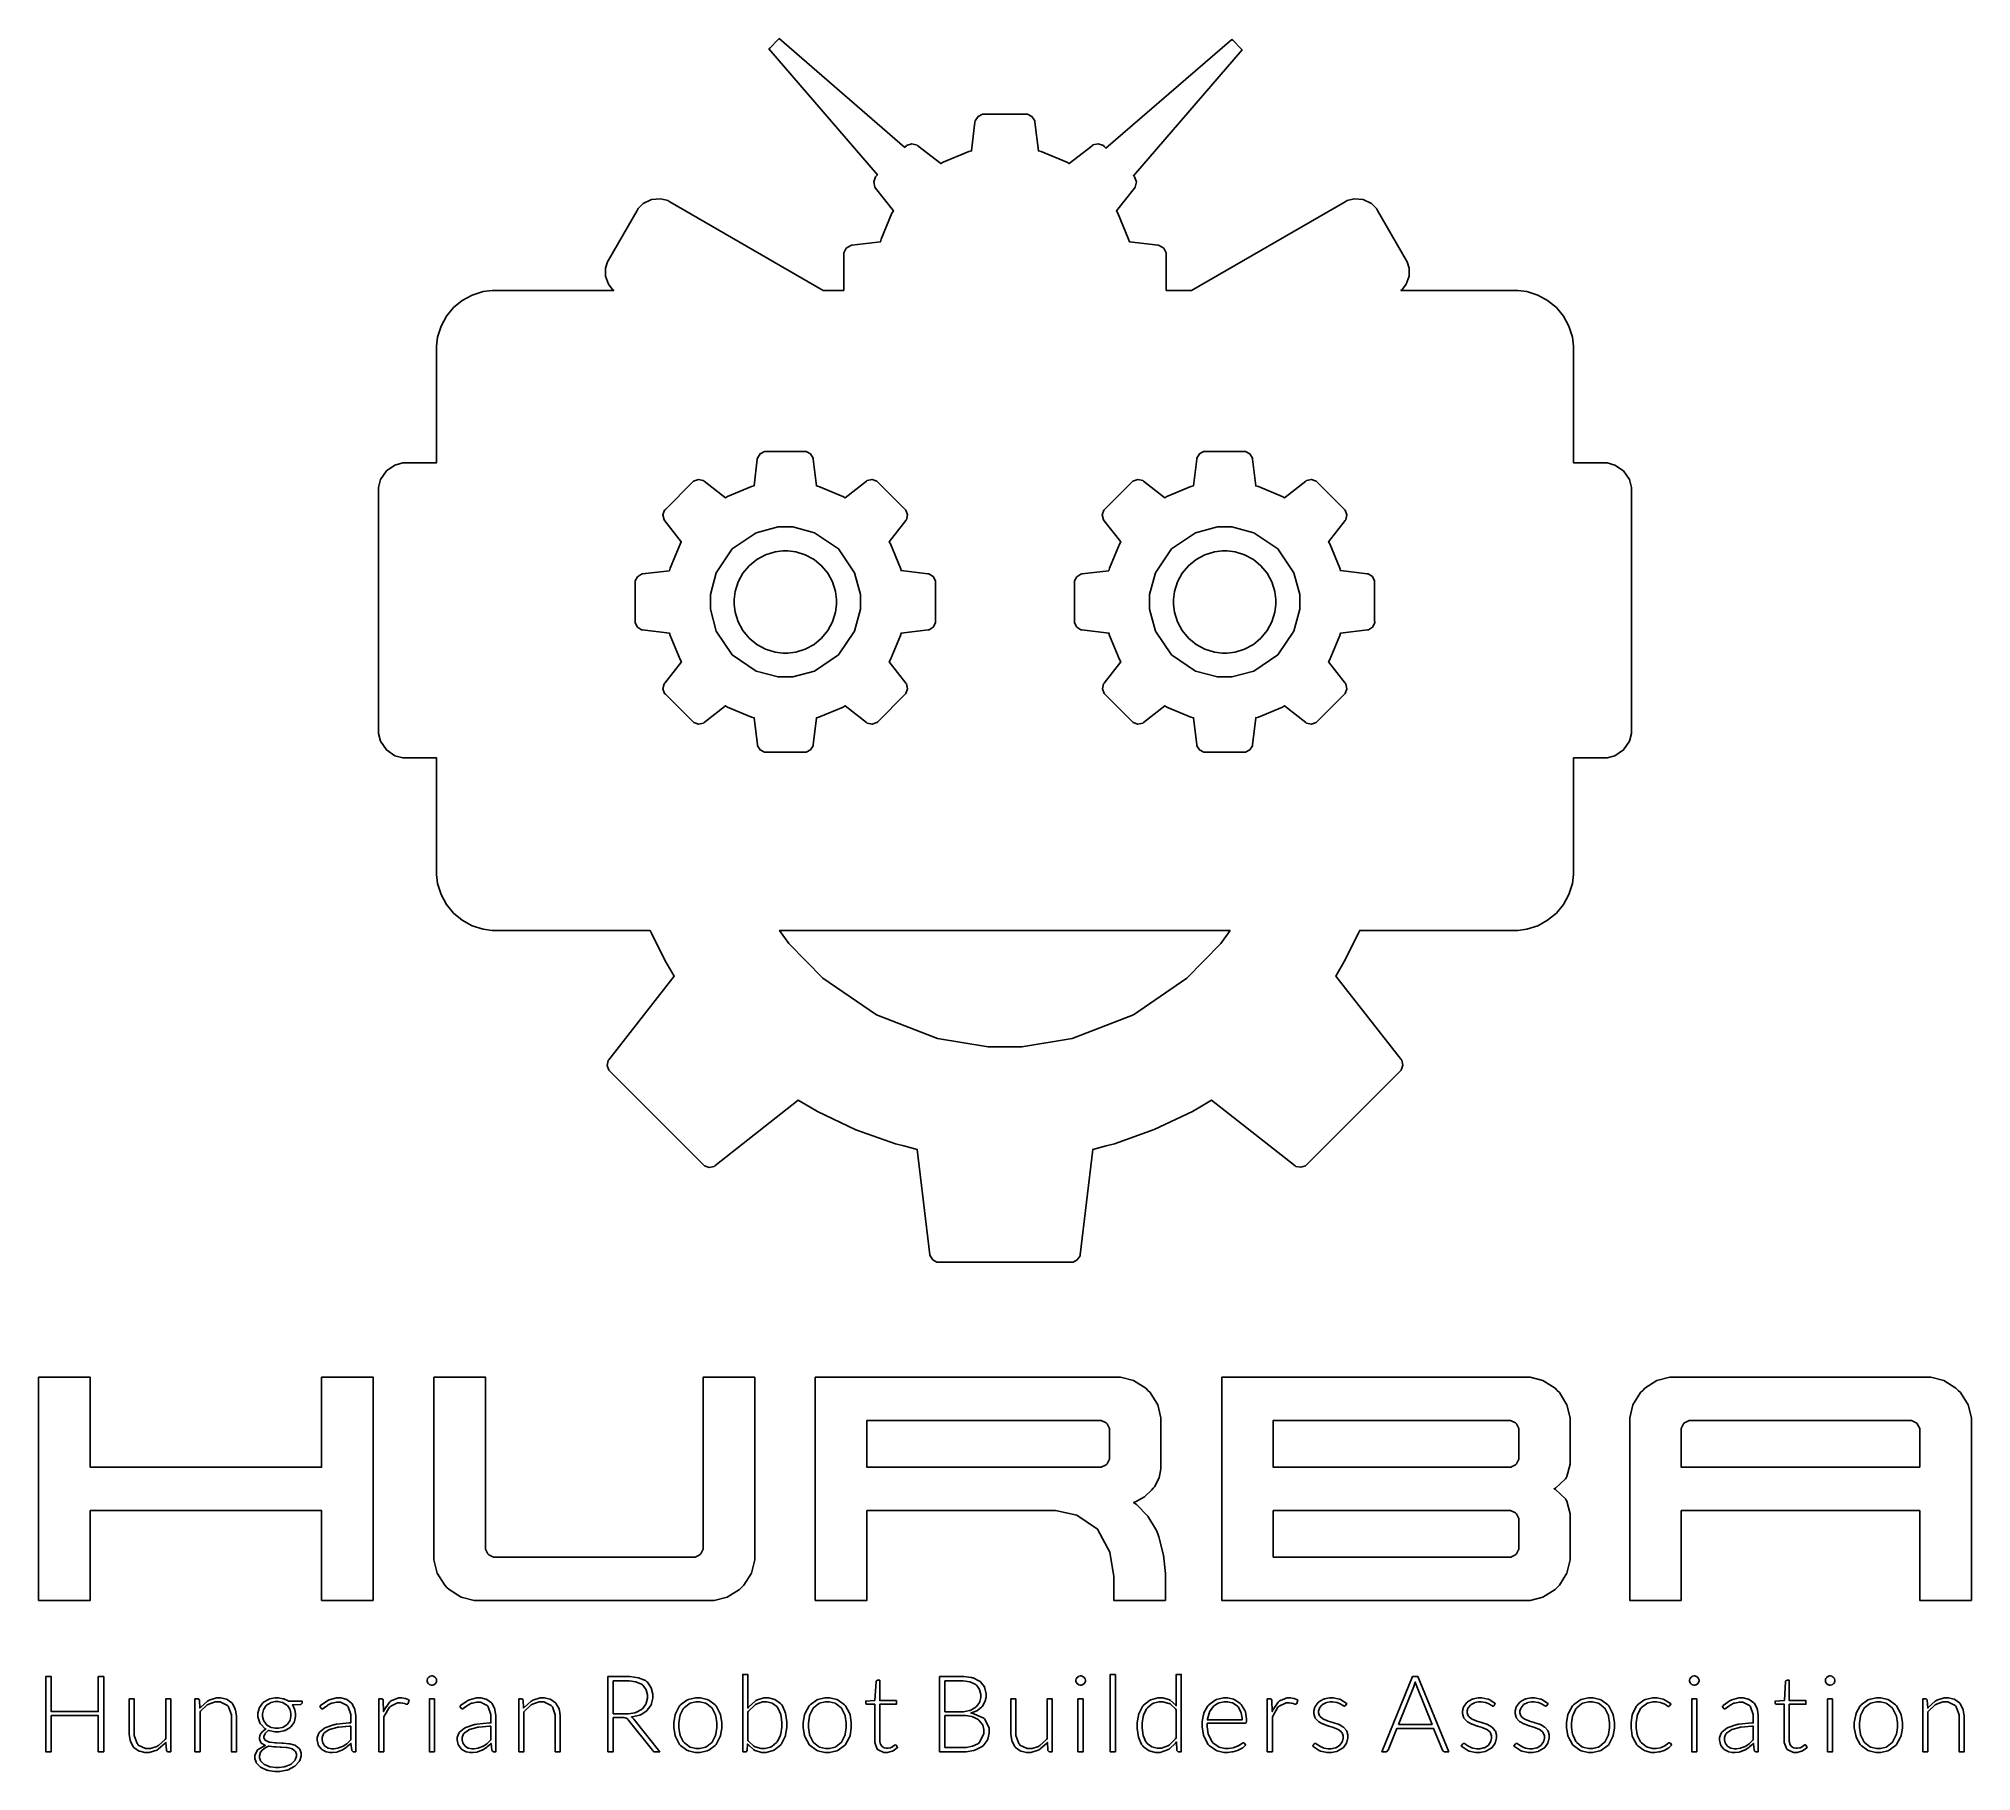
# Model space of a CAD drawing. Extents: x 0.78 to 7.09, y 1.03 to 6.69.
import ezdxf

# ---------------------------------------------------------------- set-up
doc = ezdxf.new("R2010")
doc.units = 0
doc.layers.get('0').update_dxf_attribs({"linetype": 'CONTINUOUS'})

msp = doc.modelspace()

# ---------------------------------------------------------------- linework, layer by layer
at = {"color": 250}
for points in [[(2.27285, 5.86615), (2.66021, 5.86615), (2.65511, 5.8705), (2.64285, 5.8871), (2.63368, 5.91222), (2.63346, 5.93896), (2.63949, 5.9591), (2.6429, 5.96496), (2.73622, 6.12679), (2.74001, 6.1334), (2.75672, 6.15007), (2.78364, 6.16314), (2.81347, 6.16531), (2.83632, 6.15929), (2.84293, 6.15554), (3.34369, 5.86615), (3.41103, 5.86615), (3.41103, 5.98426), (3.41103, 5.98915), (3.41872, 6.00375), (3.43375, 6.01329), (3.43739, 6.01378), (3.53108, 6.02479), (3.53342, 6.03381), (3.56825, 6.11811), (3.57281, 6.12597), (3.51454, 6.20003), (3.51226, 6.2029), (3.50846, 6.22017), (3.51406, 6.23682), (3.51654, 6.23936), (3.52089, 6.24333), (3.16656, 6.65435), (3.16922, 6.65722), (3.19683, 6.68506), (3.1996, 6.68782), (3.61062, 6.33306), (3.61339, 6.33621), (3.61594, 6.33882), (3.6326, 6.34451), (3.6499, 6.34076), (3.65278, 6.3386), (3.72715, 6.28033), (3.73492, 6.28478), (3.81896, 6.31933), (3.82796, 6.32167), (3.83897, 6.41575), (3.83946, 6.41932), (3.84901, 6.43408), (3.86361, 6.44174), (3.86849, 6.44174), (4.00553, 6.44174), (4.01031, 6.44174), (4.02479, 6.43408), (4.03424, 6.41932), (4.03467, 6.41575), (4.04606, 6.32167), (4.05501, 6.31933), (4.13906, 6.28489), (4.14686, 6.28033), (4.22125, 6.3386), (4.22407, 6.34088), (4.24138, 6.34467), (4.25803, 6.33882), (4.26064, 6.33621), (4.26617, 6.33074), (4.67719, 6.68506), (4.68001, 6.68235), (4.70785, 6.65408), (4.71061, 6.65121), (4.35628, 6.24056), (4.3571, 6.23936), (4.35975, 6.23682), (4.36561, 6.22017), (4.36165, 6.2029), (4.35943, 6.20003), (4.30117, 6.12597), (4.30567, 6.11811), (4.34056, 6.03381), (4.34293, 6.02479), (4.43701, 6.01378), (4.44054, 6.01329), (4.45529, 6.00375), (4.463, 5.98915), (4.463, 5.98426), (4.463, 5.86615), (4.54606, 5.86615), (5.04688, 6.15554), (5.05339, 6.15929), (5.07601, 6.16531), (5.10574, 6.16314), (5.1326, 6.15007), (5.14931, 6.1334), (5.15315, 6.12679), (5.24647, 5.96496), (5.24989, 5.9591), (5.25586, 5.93896), (5.25564, 5.91222), (5.24647, 5.8871), (5.23421, 5.8705), (5.22911, 5.86615), (5.60118, 5.86615), (5.61074, 5.86615), (5.63954, 5.86231), (5.6754, 5.85113), (5.7079, 5.83344), (5.73628, 5.81006), (5.75971, 5.78174), (5.7774, 5.74924), (5.78857, 5.71332), (5.79254, 5.68446), (5.79254, 5.67481), (5.79254, 5.30317), (5.89328, 5.30317), (5.90186, 5.30317), (5.92763, 5.29622), (5.95568, 5.27724), (5.97456, 5.24918), (5.9815, 5.22353), (5.9815, 5.21496), (5.9815, 4.42914), (5.9815, 4.42063), (5.97456, 4.39497), (5.95568, 4.36692), (5.92763, 4.34793), (5.90186, 4.34093), (5.89328, 4.34093), (5.79254, 4.34093), (5.79254, 3.96929), (5.79254, 3.95969), (5.78857, 3.93083), (5.7774, 3.89492), (5.75971, 3.86242), (5.73628, 3.8341), (5.7079, 3.81071), (5.6754, 3.79303), (5.63954, 3.78185), (5.61074, 3.77794), (5.60118, 3.77794), (5.09489, 3.77794), (5.09065, 3.7685), (5.04378, 3.67589), (5.03857, 3.66694), (5.01617, 3.62799), (5.22993, 3.35628), (5.23178, 3.35385), (5.23497, 3.33757), (5.23008, 3.32189), (5.22797, 3.31972), (4.92008, 3.01144), (4.91803, 3.0095), (4.90207, 3.00467), (4.88569, 3.00732), (4.88346, 3.00906), (4.61143, 3.22325), (4.57243, 3.20042), (4.5485, 3.18664), (4.42415, 3.12756), (4.29406, 3.08165), (4.26731, 3.07443), (4.22325, 3.06261), (4.18229, 2.71892), (4.18181, 2.71588), (4.17231, 2.70236), (4.15913, 2.69488), (4.15474, 2.69488), (3.71929, 2.69488), (3.71485, 2.69488), (3.70156, 2.70236), (3.69239, 2.71588), (3.69211, 2.71892), (3.65076, 3.06299), (3.60672, 3.07443), (3.58003, 3.08154), (3.44997, 3.12744), (3.32547, 3.18696), (3.3016, 3.20079), (3.26258, 3.22325), (2.99018, 3.00906), (2.9879, 3.00732), (2.97157, 3.0045), (2.95589, 3.00939), (2.95394, 3.01144), (2.64606, 3.31928), (2.64387, 3.32146), (2.63894, 3.33735), (2.64193, 3.35357), (2.64372, 3.3559), (2.85747, 3.62799), (2.83464, 3.66732), (2.82949, 3.67622), (2.78299, 3.76839), (2.77875, 3.77794), (2.27285, 3.77794), (2.26324, 3.77794), (2.23443, 3.78185), (2.19857, 3.79303), (2.16607, 3.81071), (2.13769, 3.8341), (2.11426, 3.86242), (2.09657, 3.89492), (2.08539, 3.93083), (2.08149, 3.95969), (2.08149, 3.96929), (2.08149, 4.34093), (1.98068, 4.34093), (1.97206, 4.34093), (1.94629, 4.34793), (1.91829, 4.36692), (1.89942, 4.39497), (1.89253, 4.42063), (1.89253, 4.42914), (1.89253, 5.21496), (1.89253, 5.22353), (1.89942, 5.24918), (1.91829, 5.27724), (1.94629, 5.29622), (1.97206, 5.30317), (1.98068, 5.30317), (2.08149, 5.30317), (2.08149, 5.67481), (2.08149, 5.68446), (2.08539, 5.71332), (2.09657, 5.74924), (2.11426, 5.78174), (2.13769, 5.81006), (2.16607, 5.83344), (2.19857, 5.85113), (2.23443, 5.86231), (2.26324, 5.86615), (2.27285, 5.86615)], [(3.71024, 4.78586), (3.71024, 4.78136), (3.70301, 4.76785), (3.68913, 4.75911), (3.68582, 4.75868), (3.59842, 4.74804), (3.59614, 4.73981), (3.56369, 4.66168), (3.55946, 4.65435), (3.61376, 4.58507), (3.61583, 4.58242), (3.61925, 4.56635), (3.61376, 4.55083), (3.61143, 4.54844), (3.52165, 4.45828), (3.51915, 4.45594), (3.50347, 4.45063), (3.48757, 4.45394), (3.48503, 4.45589), (3.41575, 4.51064), (3.40842, 4.50635), (3.33003, 4.47396), (3.32167, 4.47168), (3.31142, 4.38385), (3.31099, 4.38053), (3.30203, 4.36686), (3.28836, 4.35986), (3.28386, 4.35986), (3.15631, 4.35986), (3.15175, 4.35986), (3.13824, 4.36686), (3.1295, 4.38053), (3.12912, 4.38385), (3.11849, 4.47168), (3.11008, 4.47396), (3.03179, 4.5064), (3.02442, 4.51064), (2.95551, 4.45632), (2.95275, 4.45415), (2.93658, 4.45053), (2.92122, 4.45594), (2.91889, 4.45828), (2.82872, 4.54844), (2.82633, 4.55083), (2.8209, 4.56619), (2.8246, 4.58231), (2.82676, 4.58507), (2.88108, 4.65397), (2.87685, 4.66129), (2.84435, 4.73981), (2.84212, 4.74804), (2.75435, 4.75868), (2.75097, 4.75911), (2.73725, 4.76785), (2.73031, 4.78136), (2.73031, 4.78586), (2.73031, 4.91342), (2.73031, 4.91797), (2.73725, 4.93147), (2.75097, 4.94049), (2.75435, 4.94097), (2.84174, 4.95117), (2.84397, 4.95958), (2.87646, 5.03831), (2.88069, 5.04568), (2.82639, 5.11458), (2.82428, 5.11735), (2.82075, 5.13351), (2.82622, 5.14887), (2.82872, 5.15121), (2.91851, 5.24132), (2.92085, 5.24382), (2.93636, 5.24935), (2.95247, 5.24576), (2.95514, 5.24371), (3.02442, 5.1894), (3.03168, 5.19353), (3.10981, 5.22613), (3.11811, 5.22835), (3.12875, 5.31575), (3.12912, 5.31912), (3.13807, 5.33301), (3.15175, 5.34017), (3.15631, 5.34017), (3.28386, 5.34017), (3.28836, 5.34017), (3.30186, 5.33301), (3.3106, 5.31912), (3.31104, 5.31575), (3.32167, 5.22835), (3.32992, 5.22613), (3.40804, 5.19363), (3.41536, 5.1894), (3.48465, 5.24408), (3.48731, 5.24621), (3.50336, 5.24962), (3.51887, 5.24414), (3.52126, 5.24175), (3.611, 5.15158), (3.61344, 5.14925), (3.61897, 5.1339), (3.61546, 5.11774), (3.61339, 5.11496), (3.55908, 5.04606), (3.56332, 5.03879), (3.59576, 4.96039), (3.59804, 4.95199), (3.68544, 4.94135), (3.68875, 4.94097), (3.70264, 4.93224), (3.70985, 4.91872), (3.70985, 4.91417), (3.70985, 4.78624), (3.71024, 4.78624), (3.71024, 4.78586)], [(5.14372, 4.78586), (5.14372, 4.78136), (5.13672, 4.76785), (5.12299, 4.75911), (5.11968, 4.75868), (5.0319, 4.74804), (5.02974, 4.73981), (4.99724, 4.66168), (4.99289, 4.65435), (5.04764, 4.58507), (5.04969, 4.58242), (5.05306, 4.56635), (5.04764, 4.55083), (5.04531, 4.54844), (4.95514, 4.45828), (4.95275, 4.45594), (4.93722, 4.45063), (4.92117, 4.45394), (4.91851, 4.45589), (4.84961, 4.51064), (4.84229, 4.50635), (4.76389, 4.47396), (4.75553, 4.47168), (4.7449, 4.38385), (4.74447, 4.38053), (4.73574, 4.36686), (4.72222, 4.35986), (4.71772, 4.35986), (4.59017, 4.35986), (4.58561, 4.35986), (4.57194, 4.36686), (4.56299, 4.38053), (4.56261, 4.38385), (4.55236, 4.47168), (4.54394, 4.47396), (4.46556, 4.5064), (4.45828, 4.51064), (4.389, 4.45632), (4.38633, 4.45415), (4.37028, 4.45053), (4.35499, 4.45594), (4.35275, 4.45828), (4.26258, 4.54844), (4.26019, 4.55083), (4.25472, 4.56619), (4.25814, 4.58231), (4.26025, 4.58507), (4.31456, 4.65397), (4.31039, 4.66129), (4.27815, 4.73981), (4.27599, 4.74804), (4.18821, 4.75868), (4.18485, 4.75911), (4.17111, 4.76785), (4.16417, 4.78136), (4.16417, 4.78586), (4.16417, 4.91342), (4.16417, 4.91797), (4.17111, 4.93147), (4.18485, 4.94049), (4.18821, 4.94097), (4.27561, 4.95117), (4.27783, 4.95958), (4.31033, 5.03831), (4.31456, 5.04568), (4.26025, 5.11458), (4.25814, 5.11735), (4.25456, 5.13351), (4.25982, 5.14887), (4.26221, 5.15121), (4.35238, 5.24132), (4.35471, 5.24382), (4.37022, 5.24935), (4.38633, 5.24576), (4.389, 5.24371), (4.45828, 5.1894), (4.46544, 5.19353), (4.54368, 5.22613), (4.55197, 5.22835), (4.56261, 5.31575), (4.56299, 5.31912), (4.57172, 5.33301), (4.58524, 5.34017), (4.58979, 5.34017), (4.71733, 5.34017), (4.72185, 5.34017), (4.73551, 5.33301), (4.74447, 5.31912), (4.7449, 5.31575), (4.75553, 5.22835), (4.76378, 5.22613), (4.8419, 5.19363), (4.84924, 5.1894), (4.91851, 5.24408), (4.92117, 5.24621), (4.93701, 5.24962), (4.95231, 5.24414), (4.95469, 5.24175), (5.04486, 5.15158), (5.04719, 5.14925), (5.05268, 5.1339), (5.04932, 5.11774), (5.04725, 5.11496), (4.99289, 5.04606), (4.99713, 5.03879), (5.02935, 4.96039), (5.03153, 4.95199), (5.11931, 4.94135), (5.12261, 4.94097), (5.13629, 4.93224), (5.14328, 4.91872), (5.14328, 4.91417), (5.14328, 4.78624), (5.14372, 4.78624), (5.14372, 4.78586)], [(3.46496, 4.84961), (3.46496, 4.87349), (3.44569, 4.94504), (3.39333, 5.02285), (3.31565, 5.07531), (3.24425, 5.09451), (3.22049, 5.09451), (3.19661, 5.09451), (3.12506, 5.07531), (3.04719, 5.02285), (2.99479, 4.94504), (2.97558, 4.87349), (2.97558, 4.84961), (2.97558, 4.82585), (2.99479, 4.75439), (3.04719, 4.67654), (3.12506, 4.62403), (3.19661, 4.60471), (3.22049, 4.60471), (3.24425, 4.60471), (3.31565, 4.62403), (3.39333, 4.67654), (3.44569, 4.75439), (3.46496, 4.82585), (3.46496, 4.84961)], [(4.89882, 4.84961), (4.89882, 4.87349), (4.87956, 4.94504), (4.82715, 5.02285), (4.74929, 5.07531), (4.67774, 5.09451), (4.65392, 5.09451), (4.6301, 5.09451), (4.55865, 5.07531), (4.48085, 5.02285), (4.42833, 4.94504), (4.40907, 4.87349), (4.40907, 4.84961), (4.40907, 4.82585), (4.42833, 4.75439), (4.48085, 4.67654), (4.55865, 4.62403), (4.6301, 4.60471), (4.65392, 4.60471), (4.67774, 4.60471), (4.74929, 4.62403), (4.82715, 4.67654), (4.87956, 4.75439), (4.89882, 4.82585), (4.89882, 4.84961)], [(3.38743, 4.84961), (3.38743, 4.85807), (3.384, 4.8834), (3.37429, 4.91482), (3.35889, 4.94325), (3.33849, 4.96799), (3.31375, 4.98839), (3.28543, 5.00379), (3.25407, 5.01357), (3.22885, 5.01693), (3.22049, 5.01693), (3.21203, 5.01693), (3.18668, 5.01357), (3.15528, 5.00379), (3.12685, 4.98839), (3.10211, 4.96799), (3.08165, 4.94325), (3.06625, 4.91482), (3.05653, 4.8834), (3.05317, 4.85807), (3.05317, 4.84961), (3.05317, 4.84119), (3.05653, 4.81597), (3.06625, 4.78461), (3.08165, 4.75624), (3.10211, 4.73144), (3.12685, 4.71099), (3.15528, 4.69553), (3.18668, 4.68571), (3.21203, 4.68229), (3.22049, 4.68229), (3.22885, 4.68229), (3.25407, 4.68571), (3.28543, 4.69553), (3.31375, 4.71099), (3.33849, 4.73144), (3.35889, 4.75624), (3.37429, 4.78461), (3.384, 4.81597), (3.38743, 4.84119), (3.38743, 4.84961)], [(4.82124, 4.84961), (4.82124, 4.85807), (4.81782, 4.8834), (4.80811, 4.91482), (4.79269, 4.94325), (4.77225, 4.96799), (4.7475, 4.98839), (4.71907, 5.00379), (4.68767, 5.01357), (4.66233, 5.01693), (4.65392, 5.01693), (4.64546, 5.01693), (4.62022, 5.01357), (4.58886, 5.00379), (4.56049, 4.98839), (4.53569, 4.96799), (4.51525, 4.94325), (4.49978, 4.91482), (4.48996, 4.8834), (4.4866, 4.85807), (4.4866, 4.84961), (4.4866, 4.84119), (4.48996, 4.81597), (4.49978, 4.78461), (4.51525, 4.75624), (4.53569, 4.73144), (4.56049, 4.71099), (4.58886, 4.69553), (4.62022, 4.68571), (4.64546, 4.68229), (4.65392, 4.68229), (4.66233, 4.68229), (4.68767, 4.68571), (4.71907, 4.69553), (4.7475, 4.71099), (4.77225, 4.73144), (4.79269, 4.75624), (4.80811, 4.78461), (4.81782, 4.81597), (4.82124, 4.84119), (4.82124, 4.84961)], [(4.67204, 3.77794), (3.20156, 3.77794), (3.23199, 3.7354), (3.34304, 3.62181), (3.51714, 3.50196), (3.71724, 3.42518), (3.88206, 3.39806), (3.93701, 3.39806), (3.99186, 3.39806), (4.15647, 3.42518), (4.35644, 3.50196), (4.53049, 3.62181), (4.64154, 3.7354), (4.67204, 3.77794)], [(1.87522, 1.59136), (1.70671, 1.59136), (1.70671, 1.88428), (0.95199, 1.88428), (0.95199, 1.59136), (0.78348, 1.59136), (0.78348, 2.31928), (0.95199, 2.31928), (0.95199, 2.02599), (1.70671, 2.02599), (1.70671, 2.31928), (1.87522, 2.31928), (1.87522, 1.59136)], [(3.1205, 1.73742), (3.1205, 1.72325), (3.10965, 1.68072), (3.08464, 1.64057), (3.07758, 1.63346), (3.07036, 1.62651), (3.03022, 1.60194), (2.98833, 1.59136), (2.97439, 1.59136), (2.21847, 1.59136), (2.20449, 1.59136), (2.16265, 1.60194), (2.12278, 1.62651), (2.11572, 1.63346), (2.10861, 1.64057), (2.08404, 1.68072), (2.07362, 1.72325), (2.07362, 1.73742), (2.07362, 2.31928), (2.24175, 2.31928), (2.24175, 1.76417), (2.24175, 1.75857), (2.24929, 1.74328), (2.25082, 1.74175), (2.25228, 1.74029), (2.26796, 1.73269), (2.27322, 1.73269), (2.91971, 1.73269), (2.9254, 1.73269), (2.94092, 1.74029), (2.94254, 1.74175), (2.94413, 1.74328), (2.95199, 1.75896), (2.95199, 1.76417), (2.95199, 2.31928), (3.1205, 2.31928), (3.1205, 1.73742)], [(4.46061, 1.59136), (4.2921, 1.59136), (4.2921, 1.64253), (4.2921, 1.669), (4.27869, 1.74843), (4.23861, 1.82394), (4.17165, 1.86925), (4.10135, 1.88428), (4.07796, 1.88428), (3.48622, 1.88428), (3.48622, 1.59136), (3.31771, 1.59136), (3.31771, 2.31928), (4.30003, 2.31928), (4.31413, 2.31928), (4.3565, 2.30871), (4.39643, 2.2839), (4.40354, 2.27681), (4.4106, 2.26981), (4.43544, 2.22993), (4.44607, 2.18744), (4.44607, 2.17324), (4.44607, 2.03033), (4.44607, 2.02067), (4.43961, 1.99154), (4.42497, 1.9624), (4.42085, 1.95708), (4.41672, 1.95171), (4.39231, 1.92936), (4.36317, 1.91331), (4.35672, 1.91103), (4.36567, 1.90474), (4.40315, 1.86675), (4.43121, 1.81982), (4.43544, 1.80908), (4.43956, 1.79844), (4.45421, 1.73947), (4.46061, 1.6786), (4.46061, 1.65826), (4.46061, 1.59136)], [(5.78153, 1.73742), (5.78153, 1.72325), (5.77089, 1.68072), (5.74631, 1.64057), (5.73936, 1.63346), (5.73226, 1.62651), (5.69239, 1.60194), (5.65056, 1.59136), (5.63661, 1.59136), (4.64447, 1.59136), (4.64447, 2.31928), (5.63661, 2.31928), (5.65056, 2.31928), (5.69239, 2.30871), (5.73226, 2.2839), (5.73936, 2.27681), (5.74631, 2.26981), (5.77089, 2.22993), (5.78153, 2.18744), (5.78153, 2.17324), (5.78153, 2.0504), (5.78153, 2.03564), (5.77035, 1.99528), (5.76812, 1.99132), (5.76594, 1.98753), (5.73346, 1.9579), (5.72911, 1.95589), (5.73346, 1.95367), (5.76594, 1.92285), (5.76812, 1.91889), (5.77035, 1.9151), (5.78153, 1.87369), (5.78153, 1.85986), (5.78153, 1.73742)], [(7.09056, 1.59136), (6.92204, 1.59136), (6.92204, 1.88428), (6.1441, 1.88428), (6.1441, 1.59136), (5.97558, 1.59136), (5.97558, 2.17324), (5.97558, 2.18744), (5.98617, 2.22993), (6.01101, 2.26981), (6.01812, 2.27681), (6.02507, 2.2839), (6.06467, 2.30871), (6.1065, 2.31928), (6.1205, 2.31928), (6.9445, 2.31928), (6.95844, 2.31928), (7.00032, 2.30871), (7.04042, 2.2839), (7.04764, 2.27681), (7.05469, 2.26981), (7.07969, 2.22993), (7.09056, 2.18744), (7.09056, 2.17324), (7.09056, 1.59136)], [(4.27756, 2.05707), (4.27756, 2.14649), (4.27756, 2.15224), (4.27007, 2.16775), (4.2685, 2.16932), (4.26699, 2.1709), (4.25071, 2.17876), (4.24528, 2.17876), (3.48622, 2.17876), (3.48622, 2.02599), (4.24528, 2.02599), (4.25108, 2.02599), (4.26699, 2.03358), (4.2685, 2.03504), (4.27007, 2.03657), (4.27756, 2.05197), (4.27756, 2.05707)], [(5.61339, 2.05707), (5.61339, 2.14649), (5.61339, 2.15224), (5.60579, 2.16775), (5.60433, 2.16932), (5.60281, 2.1709), (5.58708, 2.17876), (5.58187, 2.17876), (4.81261, 2.17876), (4.81261, 2.02599), (5.58187, 2.02599), (5.58746, 2.02599), (5.60281, 2.03358), (5.60433, 2.03504), (5.60579, 2.03657), (5.61339, 2.05197), (5.61339, 2.05707)], [(6.92204, 2.02599), (6.92204, 2.14649), (6.92204, 2.15224), (6.91417, 2.16775), (6.9126, 2.16932), (6.91103, 2.1709), (6.89507, 2.17876), (6.88976, 2.17876), (6.17518, 2.17876), (6.16954, 2.17876), (6.15424, 2.1709), (6.15278, 2.16932), (6.15126, 2.16775), (6.1441, 2.15181), (6.1441, 2.14649), (6.1441, 2.02599), (6.92204, 2.02599)], [(5.61339, 1.76417), (5.61339, 1.85314), (5.61339, 1.85878), (5.60579, 1.87414), (5.60433, 1.8756), (5.60281, 1.87711), (5.58708, 1.88428), (5.58187, 1.88428), (4.81261, 1.88428), (4.81261, 1.73269), (5.58187, 1.73269), (5.58746, 1.73269), (5.60281, 1.74029), (5.60433, 1.74175), (5.60579, 1.74328), (5.61339, 1.75896), (5.61339, 1.76417)], [(0.99566, 1.09766), (0.97797, 1.09766), (0.97797, 1.21539), (0.82481, 1.21539), (0.82481, 1.09766), (0.80669, 1.09766), (0.80669, 1.34294), (0.82481, 1.34294), (0.82481, 1.22873), (0.97797, 1.22873), (0.97797, 1.34294), (0.99566, 1.34294), (0.99566, 1.09766)], [(2.08231, 1.32954), (2.08231, 1.32818), (2.08128, 1.32444), (2.08111, 1.324), (2.08089, 1.32351), (2.07796, 1.31934), (2.07758, 1.3189), (2.07726, 1.31863), (2.07329, 1.31597), (2.07281, 1.31576), (2.07232, 1.31559), (2.06825, 1.31456), (2.06694, 1.31456), (2.06543, 1.31456), (2.06153, 1.31559), (2.06104, 1.31576), (2.06054, 1.31597), (2.05626, 1.31863), (2.05587, 1.3189), (2.05556, 1.31934), (2.0529, 1.32351), (2.05274, 1.324), (2.05251, 1.32444), (2.0516, 1.32829), (2.0516, 1.32954), (2.0516, 1.33111), (2.05251, 1.33534), (2.05274, 1.33583), (2.0529, 1.33626), (2.05556, 1.34017), (2.05587, 1.34055), (2.05626, 1.34098), (2.06054, 1.34353), (2.06104, 1.3437), (2.06153, 1.34391), (2.0656, 1.34489), (2.06694, 1.34489), (2.06842, 1.34489), (2.07232, 1.34391), (2.07281, 1.3437), (2.07329, 1.34353), (2.07726, 1.34098), (2.07758, 1.34055), (2.07796, 1.34017), (2.08089, 1.33626), (2.08111, 1.33583), (2.08128, 1.33534), (2.08231, 1.331), (2.08231, 1.32954)], [(2.65864, 1.20866), (2.65864, 1.09766), (2.64094, 1.09766), (2.64094, 1.34294), (2.70356, 1.34294), (2.71283, 1.34294), (2.74067, 1.33887), (2.76346, 1.32943), (2.76693, 1.32677), (2.77035, 1.32406), (2.7825, 1.30642), (2.78782, 1.28543), (2.78782, 1.27837), (2.78782, 1.27197), (2.78386, 1.25478), (2.7831, 1.25277), (2.78228, 1.25092), (2.77078, 1.2341), (2.76932, 1.23269), (2.76768, 1.23123), (2.7494, 1.21913), (2.74724, 1.2181), (2.74507, 1.21723), (2.72081, 1.21094), (2.7181, 1.21061), (2.71875, 1.21023), (2.7251, 1.20464), (2.72558, 1.20394), (2.81022, 1.09766), (2.79486, 1.09766), (2.79368, 1.09766), (2.79042, 1.09869), (2.79015, 1.09885), (2.78971, 1.09907), (2.78651, 1.102), (2.78624, 1.10238), (2.70747, 1.20161), (2.70697, 1.20231), (2.70176, 1.20681), (2.70117, 1.20709), (2.70057, 1.20741), (2.69331, 1.20866), (2.69092, 1.20866), (2.65864, 1.20866)], [(2.65864, 1.22125), (2.70117, 1.22125), (2.70856, 1.22125), (2.72851, 1.22461), (2.73068, 1.22521), (2.73275, 1.22591), (2.75088, 1.23546), (2.75239, 1.2366), (2.75385, 1.23779), (2.76492, 1.25228), (2.76574, 1.25396), (2.7665, 1.25575), (2.77046, 1.27186), (2.77046, 1.27718), (2.77046, 1.28288), (2.76628, 1.29991), (2.75635, 1.31402), (2.75353, 1.31613), (2.75065, 1.31825), (2.73236, 1.32557), (2.71072, 1.32872), (2.70356, 1.32872), (2.65864, 1.32872), (2.65864, 1.22125)], [(3.08111, 1.09766), (3.08111, 1.34999), (3.09765, 1.34999), (3.09765, 1.24018), (3.09961, 1.24273), (3.12153, 1.2627), (3.12403, 1.26416), (3.12657, 1.26568), (3.15033, 1.27284), (3.15826, 1.27284), (3.16525, 1.27284), (3.18625, 1.26747), (3.20449, 1.25483), (3.20747, 1.25119), (3.21039, 1.24756), (3.22076, 1.22374), (3.22521, 1.19477), (3.22521, 1.18506), (3.22521, 1.17622), (3.22125, 1.1524), (3.22049, 1.14963), (3.21957, 1.14697), (3.20747, 1.12337), (3.20589, 1.12126), (3.20432, 1.1193), (3.18463, 1.10357), (3.18229, 1.10238), (3.18001, 1.10124), (3.15776, 1.09527), (3.15039, 1.09527), (3.14258, 1.09527), (3.12142, 1.10124), (3.11931, 1.10238), (3.11714, 1.10357), (3.09868, 1.12098), (3.09722, 1.12321), (3.09608, 1.102), (3.09597, 1.10135), (3.0925, 1.09766), (3.09136, 1.09766), (3.08111, 1.09766)], [(3.54883, 1.09489), (3.54199, 1.09489), (3.52328, 1.10314), (3.52165, 1.10471), (3.52007, 1.10634), (3.51183, 1.1276), (3.51183, 1.13466), (3.51183, 1.25239), (3.48703, 1.25239), (3.48622, 1.25239), (3.484, 1.25309), (3.48383, 1.25315), (3.48361, 1.25336), (3.48269, 1.25559), (3.48269, 1.25629), (3.48269, 1.26302), (3.51221, 1.26497), (3.51654, 1.32639), (3.51654, 1.32709), (3.51753, 1.32899), (3.51774, 1.32916), (3.5179, 1.32937), (3.52013, 1.33073), (3.52089, 1.33073), (3.52832, 1.33073), (3.52832, 1.26459), (3.58268, 1.26459), (3.58268, 1.25239), (3.52832, 1.25239), (3.52832, 1.13542), (3.52832, 1.13238), (3.53, 1.12413), (3.53033, 1.12321), (3.5306, 1.12245), (3.53483, 1.11545), (3.53543, 1.11496), (3.53592, 1.11442), (3.54221, 1.11046), (3.54292, 1.11024), (3.54357, 1.10997), (3.55012, 1.10867), (3.55236, 1.10867), (3.55501, 1.10867), (3.56218, 1.10997), (3.56299, 1.11024), (3.56375, 1.11057), (3.57026, 1.11393), (3.57086, 1.1142), (3.57135, 1.11464), (3.57568, 1.11811), (3.57601, 1.11849), (3.57639, 1.11882), (3.57954, 1.12006), (3.57954, 1.12006), (3.58018, 1.12006), (3.58197, 1.11882), (3.58231, 1.11849), (3.58658, 1.11106), (3.5855, 1.10986), (3.57172, 1.10032), (3.5701, 1.09961), (3.56842, 1.09885), (3.55371, 1.09489), (3.54883, 1.09489)], [(3.72364, 1.09766), (3.72364, 1.34294), (3.79411, 1.34294), (3.80311, 1.34294), (3.82775, 1.33968), (3.83029, 1.33898), (3.83285, 1.33832), (3.85385, 1.32807), (3.85553, 1.32677), (3.85715, 1.32541), (3.86968, 1.30897), (3.8705, 1.30707), (3.87136, 1.30512), (3.8756, 1.28684), (3.8756, 1.28071), (3.8756, 1.27599), (3.87261, 1.26335), (3.87207, 1.26183), (3.87153, 1.26036), (3.86328, 1.24658), (3.86219, 1.24528), (3.86111, 1.24403), (3.84831, 1.23291), (3.84685, 1.23188), (3.84526, 1.23101), (3.82753, 1.22412), (3.82557, 1.22363), (3.8304, 1.22287), (3.8674, 1.20681), (3.87007, 1.20432), (3.87261, 1.20177), (3.88542, 1.17421), (3.88542, 1.16498), (3.88542, 1.15793), (3.88092, 1.13878), (3.87993, 1.13661), (3.87901, 1.13455), (3.8655, 1.11719), (3.86376, 1.11578), (3.86199, 1.11431), (3.84033, 1.10319), (3.83778, 1.10238), (3.83524, 1.10162), (3.81082, 1.09766), (3.80274, 1.09766), (3.72364, 1.09766)], [(3.74094, 1.22797), (3.79411, 1.22797), (3.80138, 1.22797), (3.82124, 1.23166), (3.82324, 1.23231), (3.82519, 1.23302), (3.84164, 1.24257), (3.84293, 1.24371), (3.84418, 1.2449), (3.85363, 1.25841), (3.85433, 1.25987), (3.85493, 1.26134), (3.85786, 1.27414), (3.85786, 1.27837), (3.85786, 1.28385), (3.85394, 1.30024), (3.84478, 1.31402), (3.84212, 1.31613), (3.83951, 1.31825), (3.82232, 1.32557), (3.80083, 1.32872), (3.79368, 1.32872), (3.74094, 1.32872), (3.74094, 1.22797)], [(4.19922, 1.32954), (4.19922, 1.32818), (4.19819, 1.32444), (4.19803, 1.324), (4.19769, 1.32351), (4.19488, 1.31934), (4.1945, 1.3189), (4.19407, 1.31863), (4.19015, 1.31597), (4.18978, 1.31576), (4.18924, 1.31559), (4.18517, 1.31456), (4.18386, 1.31456), (4.18235, 1.31456), (4.17833, 1.31559), (4.17796, 1.31576), (4.17746, 1.31597), (4.17324, 1.31863), (4.17285, 1.3189), (4.17253, 1.31934), (4.16986, 1.32351), (4.16971, 1.324), (4.16949, 1.32444), (4.16851, 1.32829), (4.16851, 1.32954), (4.16851, 1.33111), (4.16949, 1.33534), (4.16971, 1.33583), (4.16986, 1.33626), (4.17253, 1.34017), (4.17285, 1.34055), (4.17324, 1.34098), (4.17746, 1.34353), (4.17796, 1.3437), (4.17833, 1.34391), (4.18246, 1.34489), (4.18386, 1.34489), (4.18533, 1.34489), (4.18924, 1.34391), (4.18978, 1.3437), (4.19015, 1.34353), (4.19407, 1.34098), (4.1945, 1.34055), (4.19488, 1.34017), (4.19769, 1.33626), (4.19803, 1.33583), (4.19819, 1.33534), (4.19922, 1.331), (4.19922, 1.32954)], [(4.29725, 1.34961), (4.29725, 1.09766), (4.28071, 1.09766), (4.28071, 1.34961), (4.29725, 1.34961)], [(4.50315, 1.09766), (4.50185, 1.09766), (4.4981, 1.10162), (4.49804, 1.10238), (4.49647, 1.12956), (4.49447, 1.1269), (4.47222, 1.10623), (4.46967, 1.10471), (4.46712, 1.10314), (4.44303, 1.09527), (4.43506, 1.09527), (4.428, 1.09527), (4.40701, 1.10086), (4.38878, 1.11372), (4.38585, 1.11735), (4.38286, 1.12098), (4.3725, 1.1448), (4.36811, 1.17383), (4.36811, 1.18348), (4.36811, 1.19238), (4.37229, 1.2162), (4.37321, 1.21891), (4.37397, 1.22157), (4.38579, 1.24517), (4.38743, 1.24723), (4.38906, 1.24924), (4.40875, 1.26503), (4.41103, 1.26617), (4.41336, 1.26736), (4.43582, 1.27284), (4.44331, 1.27284), (4.45085, 1.27284), (4.47146, 1.26763), (4.47364, 1.26655), (4.47569, 1.26546), (4.49408, 1.24973), (4.49567, 1.24767), (4.49567, 1.34961), (4.51221, 1.34961), (4.51221, 1.09766), (4.50315, 1.09766)], [(5.38504, 1.09766), (5.37125, 1.09766), (5.37022, 1.09766), (5.36757, 1.09907), (5.36729, 1.09923), (5.36697, 1.09945), (5.36501, 1.10211), (5.36496, 1.10238), (5.33583, 1.17361), (5.21576, 1.17361), (5.18701, 1.10238), (5.18679, 1.10211), (5.18451, 1.09945), (5.18425, 1.09923), (5.18403, 1.09907), (5.18126, 1.09766), (5.18033, 1.09766), (5.16694, 1.09766), (5.26693, 1.34294), (5.28467, 1.34294), (5.38504, 1.09766)], [(5.22086, 1.18663), (5.33074, 1.18663), (5.28071, 1.31022), (5.28049, 1.31076), (5.27849, 1.31635), (5.27832, 1.31695), (5.2781, 1.31755), (5.27615, 1.32416), (5.27599, 1.32482), (5.27576, 1.32416), (5.27376, 1.31755), (5.2736, 1.31695), (5.27328, 1.31635), (5.27106, 1.31076), (5.27089, 1.31022), (5.22086, 1.18663)], [(6.20199, 1.32954), (6.20199, 1.32818), (6.20068, 1.32444), (6.20042, 1.324), (6.20019, 1.32351), (6.19754, 1.31934), (6.19726, 1.3189), (6.19683, 1.31863), (6.19293, 1.31597), (6.19254, 1.31576), (6.192, 1.31559), (6.18793, 1.31456), (6.18664, 1.31456), (6.18506, 1.31456), (6.18083, 1.31559), (6.18033, 1.31576), (6.1799, 1.31597), (6.17594, 1.31863), (6.17557, 1.3189), (6.17513, 1.31934), (6.17258, 1.32351), (6.17242, 1.324), (6.17219, 1.32444), (6.17128, 1.32829), (6.17128, 1.32954), (6.17128, 1.33111), (6.17219, 1.33534), (6.17242, 1.33583), (6.17258, 1.33626), (6.17513, 1.34017), (6.17557, 1.34055), (6.17594, 1.34098), (6.1799, 1.34353), (6.18033, 1.3437), (6.18083, 1.34391), (6.18517, 1.34489), (6.18664, 1.34489), (6.1881, 1.34489), (6.192, 1.34391), (6.19254, 1.3437), (6.19293, 1.34353), (6.19683, 1.34098), (6.19726, 1.34055), (6.19754, 1.34017), (6.20019, 1.33626), (6.20042, 1.33583), (6.20068, 1.33534), (6.20199, 1.331), (6.20199, 1.32954)], [(6.51693, 1.09489), (6.5101, 1.09489), (6.49132, 1.10314), (6.48975, 1.10471), (6.48807, 1.10634), (6.47993, 1.1276), (6.47993, 1.13466), (6.47993, 1.25239), (6.45514, 1.25239), (6.45432, 1.25239), (6.45215, 1.25309), (6.45199, 1.25315), (6.45176, 1.25336), (6.45079, 1.25559), (6.45079, 1.25629), (6.45079, 1.26302), (6.48031, 1.26497), (6.48426, 1.32639), (6.48432, 1.32671), (6.48562, 1.32899), (6.48583, 1.32916), (6.486, 1.32937), (6.48796, 1.33073), (6.48861, 1.33073), (6.49647, 1.33073), (6.49647, 1.26459), (6.55078, 1.26459), (6.55078, 1.25239), (6.49647, 1.25239), (6.49647, 1.13542), (6.49647, 1.13238), (6.4981, 1.12413), (6.49843, 1.12321), (6.49869, 1.12245), (6.50293, 1.11545), (6.50353, 1.11496), (6.50401, 1.11442), (6.51019, 1.11046), (6.51101, 1.11024), (6.51167, 1.10997), (6.51796, 1.10867), (6.52007, 1.10867), (6.52279, 1.10867), (6.53028, 1.10997), (6.53108, 1.11024), (6.53174, 1.11057), (6.53836, 1.11393), (6.53896, 1.1142), (6.53944, 1.11464), (6.54378, 1.11811), (6.54411, 1.11849), (6.54449, 1.11882), (6.54682, 1.12006), (6.54764, 1.12006), (6.54829, 1.12006), (6.55007, 1.11882), (6.5504, 1.11849), (6.55474, 1.11106), (6.55365, 1.10986), (6.53982, 1.10032), (6.53819, 1.09961), (6.5364, 1.09885), (6.52175, 1.09489), (6.51693, 1.09489)], [(6.64486, 1.32954), (6.64486, 1.32818), (6.64388, 1.32444), (6.64372, 1.324), (6.6435, 1.32351), (6.64085, 1.31934), (6.64057, 1.3189), (6.64014, 1.31863), (6.6359, 1.31597), (6.63542, 1.31576), (6.63493, 1.31559), (6.63086, 1.31456), (6.6295, 1.31456), (6.62804, 1.31456), (6.62414, 1.31559), (6.62364, 1.31576), (6.6231, 1.31597), (6.61919, 1.31863), (6.61893, 1.3189), (6.61849, 1.31934), (6.6155, 1.32351), (6.61535, 1.324), (6.61513, 1.32444), (6.61415, 1.32829), (6.61415, 1.32954), (6.61415, 1.33111), (6.61513, 1.33534), (6.61535, 1.33583), (6.6155, 1.33626), (6.61849, 1.34017), (6.61893, 1.34055), (6.61919, 1.34098), (6.6231, 1.34353), (6.62364, 1.3437), (6.62414, 1.34391), (6.62815, 1.34489), (6.6295, 1.34489), (6.63097, 1.34489), (6.63493, 1.34391), (6.63542, 1.3437), (6.6359, 1.34353), (6.64014, 1.34098), (6.64057, 1.34055), (6.64085, 1.34017), (6.6435, 1.33626), (6.64372, 1.33583), (6.64388, 1.33534), (6.64486, 1.331), (6.64486, 1.32954)], [(1.09565, 1.27007), (1.09565, 1.15983), (1.09565, 1.15028), (1.10493, 1.12392), (1.10672, 1.12164), (1.10856, 1.11941), (1.13254, 1.10786), (1.14057, 1.10786), (1.14833, 1.10786), (1.16927, 1.11507), (1.17166, 1.11654), (1.1741, 1.11795), (1.19602, 1.13764), (1.19802, 1.14019), (1.19802, 1.27007), (1.21457, 1.27007), (1.21457, 1.09766), (1.20551, 1.09766), (1.20421, 1.09766), (1.20041, 1.10124), (1.20041, 1.10238), (1.19884, 1.12798), (1.19683, 1.12554), (1.17383, 1.10547), (1.17128, 1.10395), (1.16862, 1.10248), (1.14431, 1.09489), (1.13623, 1.09489), (1.12999, 1.09489), (1.11317, 1.09885), (1.11144, 1.09961), (1.10954, 1.10032), (1.09446, 1.11117), (1.09332, 1.11263), (1.09212, 1.11404), (1.08323, 1.13113), (1.08268, 1.13308), (1.08209, 1.13509), (1.07916, 1.15365), (1.07916, 1.15983), (1.07916, 1.27007), (1.09565, 1.27007)], [(1.29367, 1.09766), (1.29367, 1.27007), (1.30273, 1.27007), (1.30409, 1.27007), (1.30816, 1.26655), (1.30827, 1.26573), (1.30946, 1.23975), (1.31142, 1.24235), (1.33436, 1.26232), (1.33702, 1.26378), (1.33957, 1.26535), (1.36361, 1.27284), (1.37164, 1.27284), (1.37793, 1.27284), (1.39497, 1.26931), (1.39686, 1.2685), (1.3986, 1.26774), (1.41336, 1.25694), (1.41456, 1.25553), (1.41569, 1.25418), (1.42458, 1.23703), (1.42518, 1.23503), (1.42583, 1.23307), (1.42914, 1.21419), (1.42914, 1.2079), (1.42914, 1.09766), (1.4126, 1.09766), (1.4126, 1.20828), (1.4126, 1.21783), (1.40332, 1.24414), (1.40158, 1.24647), (1.39968, 1.24875), (1.37571, 1.26025), (1.36773, 1.26025), (1.35981, 1.26025), (1.33854, 1.25298), (1.33621, 1.25157), (1.33371, 1.25011), (1.31207, 1.23009), (1.31022, 1.22759), (1.31022, 1.09766), (1.29367, 1.09766)], [(1.56065, 1.27284), (1.56586, 1.27284), (1.57992, 1.27062), (1.58149, 1.27007), (1.58306, 1.26969), (1.5975, 1.2634), (1.59879, 1.26259), (1.6429, 1.26259), (1.6429, 1.25673), (1.6429, 1.25553), (1.63894, 1.25206), (1.63818, 1.25195), (1.61182, 1.25), (1.61268, 1.24892), (1.61887, 1.23687), (1.61931, 1.23546), (1.61979, 1.2341), (1.62207, 1.22184), (1.62207, 1.21772), (1.62207, 1.21202), (1.61838, 1.19667), (1.61774, 1.19488), (1.61692, 1.19325), (1.60639, 1.17887), (1.60514, 1.17757), (1.60374, 1.17643), (1.58768, 1.16726), (1.58583, 1.16656), (1.58393, 1.16591), (1.56674, 1.1626), (1.56104, 1.1626), (1.55419, 1.1626), (1.53592, 1.16629), (1.53386, 1.16694), (1.53267, 1.16629), (1.52349, 1.15809), (1.52285, 1.15712), (1.52214, 1.15625), (1.5185, 1.1486), (1.5185, 1.14605), (1.5185, 1.14323), (1.52268, 1.13536), (1.5236, 1.13466), (1.52447, 1.13401), (1.53597, 1.12907), (1.53738, 1.12874), (1.53885, 1.12847), (1.55518, 1.12652), (1.55707, 1.12641), (1.55881, 1.1263), (1.57726, 1.12571), (1.57915, 1.1256), (1.58111, 1.12554), (1.59978, 1.12353), (1.60157, 1.12321), (1.6034, 1.12294), (1.61974, 1.11843), (1.62125, 1.11773), (1.62261, 1.11713), (1.63411, 1.10818), (1.63504, 1.1071), (1.63579, 1.10596), (1.64014, 1.09267), (1.64014, 1.08822), (1.64014, 1.08312), (1.63553, 1.06939), (1.63465, 1.06771), (1.63374, 1.06608), (1.62093, 1.05132), (1.61931, 1.05002), (1.61763, 1.04888), (1.59722, 1.03863), (1.59489, 1.03782), (1.59239, 1.03716), (1.57004, 1.03348), (1.56261, 1.03348), (1.55464, 1.03348), (1.53293, 1.03646), (1.53071, 1.037), (1.52843, 1.03771), (1.50933, 1.04617), (1.50786, 1.04725), (1.50629, 1.04829), (1.49447, 1.06044), (1.49371, 1.06179), (1.49289, 1.06321), (1.48899, 1.07547), (1.48899, 1.07954), (1.48899, 1.08545), (1.49653, 1.10151), (1.49804, 1.10314), (1.49951, 1.10476), (1.52018, 1.11724), (1.52285, 1.11811), (1.52132, 1.1186), (1.50993, 1.12592), (1.50906, 1.12679), (1.50814, 1.12771), (1.50396, 1.13856), (1.50396, 1.14214), (1.50396, 1.14404), (1.50521, 1.14903), (1.50553, 1.14963), (1.50569, 1.15034), (1.50896, 1.15723), (1.50944, 1.15788), (1.50993, 1.15848), (1.51557, 1.16439), (1.51617, 1.16498), (1.51682, 1.16558), (1.52425, 1.17079), (1.52518, 1.17128), (1.52311, 1.17247), (1.50706, 1.18821), (1.50592, 1.19016), (1.50483, 1.19217), (1.49918, 1.21137), (1.49918, 1.21772), (1.49918, 1.22336), (1.50271, 1.2385), (1.50353, 1.24018), (1.50418, 1.24197), (1.51476, 1.25662), (1.51617, 1.25787), (1.51742, 1.25906), (1.53353, 1.26834), (1.53543, 1.26888), (1.53728, 1.26959), (1.55479, 1.27284), (1.56065, 1.27284)], [(1.81179, 1.09766), (1.81011, 1.09766), (1.80528, 1.10189), (1.80512, 1.10276), (1.80274, 1.12484), (1.80154, 1.12364), (1.78971, 1.11312), (1.78857, 1.1122), (1.78737, 1.11122), (1.77528, 1.10346), (1.77403, 1.10276), (1.77274, 1.10221), (1.75896, 1.09728), (1.75749, 1.09684), (1.75608, 1.09657), (1.74263, 1.09489), (1.73817, 1.09489), (1.73394, 1.09489), (1.7226, 1.09728), (1.72125, 1.09766), (1.71983, 1.09809), (1.70768, 1.10466), (1.70671, 1.10552), (1.70563, 1.10645), (1.69672, 1.11795), (1.69607, 1.1193), (1.69547, 1.12071), (1.69211, 1.13471), (1.69211, 1.13938), (1.69211, 1.14442), (1.69743, 1.15788), (1.6984, 1.15945), (1.69949, 1.16103), (1.71582, 1.17453), (1.7181, 1.17562), (1.72026, 1.17681), (1.74849, 1.18598), (1.75196, 1.18663), (1.75549, 1.18734), (1.79715, 1.19168), (1.80197, 1.19173), (1.80197, 1.20985), (1.80197, 1.21902), (1.79346, 1.2443), (1.79172, 1.24647), (1.79004, 1.24864), (1.76856, 1.25944), (1.76139, 1.25944), (1.75608, 1.25944), (1.74164, 1.25651), (1.74018, 1.25591), (1.73876, 1.25543), (1.72657, 1.24913), (1.72558, 1.24843), (1.72461, 1.24777), (1.71631, 1.24154), (1.71576, 1.24094), (1.71506, 1.2404), (1.71083, 1.23741), (1.70947, 1.23741), (1.70806, 1.23741), (1.70421, 1.24007), (1.70394, 1.24056), (1.70117, 1.24566), (1.7034, 1.24783), (1.72706, 1.26503), (1.72954, 1.26617), (1.73199, 1.26736), (1.75553, 1.27284), (1.7634, 1.27284), (1.76937, 1.27284), (1.78569, 1.26931), (1.78737, 1.2685), (1.78911, 1.26785), (1.80354, 1.25732), (1.80474, 1.25591), (1.80583, 1.25456), (1.81435, 1.23812), (1.81494, 1.23622), (1.81554, 1.23427), (1.81853, 1.21598), (1.81853, 1.20985), (1.81853, 1.09766), (1.81179, 1.09766)], [(1.89328, 1.09766), (1.89328, 1.27007), (1.90196, 1.27007), (1.90306, 1.27007), (1.90608, 1.2691), (1.90631, 1.26888), (1.90647, 1.26872), (1.90776, 1.26546), (1.90788, 1.26497), (1.90907, 1.22835), (1.91043, 1.23193), (1.92882, 1.25949), (1.9311, 1.26145), (1.93343, 1.26346), (1.95736, 1.27284), (1.96533, 1.27284), (1.96897, 1.27284), (1.97874, 1.27159), (1.97993, 1.27127), (1.98101, 1.271), (1.9911, 1.26704), (1.99214, 1.26655), (1.98975, 1.2551), (1.98975, 1.25445), (1.98736, 1.25239), (1.9866, 1.25239), (1.98579, 1.25239), (1.98372, 1.25271), (1.98346, 1.25277), (1.98313, 1.25298), (1.97922, 1.25429), (1.97874, 1.25434), (1.97825, 1.25456), (1.97233, 1.25586), (1.97168, 1.25591), (1.97097, 1.25613), (1.96436, 1.25673), (1.96218, 1.25673), (1.95421, 1.25673), (1.9324, 1.24658), (1.93033, 1.24452), (1.92817, 1.24257), (1.91108, 1.2136), (1.90983, 1.20985), (1.90983, 1.09766), (1.89328, 1.09766)], [(2.07519, 1.27007), (2.07519, 1.09766), (2.05865, 1.09766), (2.05865, 1.27007), (2.07519, 1.27007)], [(2.26887, 1.09766), (2.26731, 1.09766), (2.26275, 1.10189), (2.26258, 1.10276), (2.25982, 1.12484), (2.25863, 1.12364), (2.24713, 1.11312), (2.24604, 1.1122), (2.24485, 1.11122), (2.23264, 1.10346), (2.2315, 1.10276), (2.23019, 1.10221), (2.21642, 1.09728), (2.21496, 1.09684), (2.21343, 1.09657), (2.20008, 1.09489), (2.19569, 1.09489), (2.19135, 1.09489), (2.17969, 1.09728), (2.17833, 1.09766), (2.17692, 1.09809), (2.16488, 1.10466), (2.16379, 1.10552), (2.16271, 1.10645), (2.15414, 1.11795), (2.15354, 1.1193), (2.15283, 1.12071), (2.14962, 1.13471), (2.14962, 1.13938), (2.14962, 1.14442), (2.15483, 1.15788), (2.15593, 1.15945), (2.1569, 1.16103), (2.17301, 1.17453), (2.17518, 1.17562), (2.17736, 1.17681), (2.20589, 1.18598), (2.20947, 1.18663), (2.21289, 1.18734), (2.2545, 1.19168), (2.25944, 1.19173), (2.25944, 1.20985), (2.25944, 1.21902), (2.25088, 1.2443), (2.24918, 1.24647), (2.2474, 1.24864), (2.22569, 1.25944), (2.21847, 1.25944), (2.21326, 1.25944), (2.199, 1.25651), (2.19764, 1.25591), (2.19613, 1.25543), (2.18365, 1.24913), (2.18267, 1.24843), (2.18169, 1.24777), (2.17339, 1.24154), (2.17285, 1.24094), (2.17225, 1.2404), (2.16797, 1.23741), (2.16656, 1.23741), (2.16525, 1.23741), (2.16168, 1.24007), (2.1614, 1.24056), (2.15826, 1.24566), (2.16049, 1.24783), (2.18414, 1.26503), (2.18664, 1.26617), (2.18907, 1.26736), (2.21263, 1.27284), (2.22049, 1.27284), (2.22646, 1.27284), (2.24278, 1.26931), (2.24447, 1.2685), (2.24621, 1.26785), (2.26074, 1.25732), (2.26183, 1.25591), (2.26297, 1.25456), (2.27143, 1.23812), (2.27203, 1.23622), (2.27262, 1.23427), (2.27561, 1.21598), (2.27561, 1.20985), (2.27561, 1.09766), (2.26887, 1.09766)], [(2.35038, 1.09766), (2.35038, 1.27007), (2.35943, 1.27007), (2.36079, 1.27007), (2.36486, 1.26655), (2.36496, 1.26573), (2.36615, 1.23975), (2.36811, 1.24235), (2.39106, 1.26232), (2.39372, 1.26378), (2.39638, 1.26535), (2.42031, 1.27284), (2.42833, 1.27284), (2.43463, 1.27284), (2.45176, 1.26931), (2.45356, 1.2685), (2.45529, 1.26774), (2.47006, 1.25694), (2.47125, 1.25553), (2.47239, 1.25418), (2.48156, 1.23703), (2.48226, 1.23503), (2.48286, 1.23307), (2.48583, 1.21419), (2.48583, 1.2079), (2.48583, 1.09766), (2.46929, 1.09766), (2.46929, 1.20828), (2.46929, 1.21783), (2.46001, 1.24414), (2.45828, 1.24647), (2.45637, 1.24875), (2.4324, 1.26025), (2.42443, 1.26025), (2.4165, 1.26025), (2.39524, 1.25298), (2.3929, 1.25157), (2.3904, 1.25011), (2.36876, 1.23009), (2.36692, 1.22759), (2.36692, 1.09766), (2.35038, 1.09766)], [(2.93463, 1.27284), (2.94287, 1.27284), (2.96533, 1.26763), (2.96772, 1.26655), (2.97017, 1.26557), (2.99083, 1.25071), (2.99251, 1.24881), (2.99414, 1.24685), (3.00694, 1.22353), (3.00786, 1.22087), (3.00874, 1.21815), (3.01297, 1.19244), (3.01297, 1.18387), (3.01297, 1.17475), (3.00874, 1.15001), (3.00786, 1.14724), (3.00694, 1.14459), (2.99414, 1.12131), (2.99251, 1.1193), (2.99083, 1.11746), (2.97017, 1.10265), (2.96772, 1.10156), (2.96533, 1.10053), (2.94228, 1.09527), (2.93463, 1.09527), (2.92632, 1.09527), (2.90403, 1.10053), (2.90158, 1.10156), (2.89908, 1.10265), (2.87853, 1.11746), (2.87679, 1.1193), (2.87511, 1.12131), (2.86231, 1.14459), (2.86143, 1.14724), (2.86051, 1.15001), (2.85628, 1.1754), (2.85628, 1.18387), (2.85628, 1.19314), (2.86051, 1.21815), (2.86143, 1.22087), (2.86231, 1.22353), (2.87511, 1.24685), (2.87679, 1.24881), (2.87853, 1.25071), (2.89908, 1.26557), (2.90158, 1.26655), (2.90403, 1.26763), (2.92697, 1.27284), (2.93463, 1.27284)], [(3.3571, 1.27284), (3.36535, 1.27284), (3.38775, 1.26763), (3.39014, 1.26655), (3.39258, 1.26557), (3.41331, 1.25071), (3.41499, 1.24881), (3.41661, 1.24685), (3.42942, 1.22353), (3.43033, 1.22087), (3.43121, 1.21815), (3.43544, 1.19244), (3.43544, 1.18387), (3.43544, 1.17475), (3.43121, 1.15001), (3.43033, 1.14724), (3.42942, 1.14459), (3.41661, 1.12131), (3.41499, 1.1193), (3.41331, 1.11746), (3.39258, 1.10265), (3.39014, 1.10156), (3.38775, 1.10053), (3.36475, 1.09527), (3.3571, 1.09527), (3.34879, 1.09527), (3.32644, 1.10053), (3.324, 1.10156), (3.3215, 1.10265), (3.30083, 1.11746), (3.29921, 1.1193), (3.29753, 1.12131), (3.28472, 1.14459), (3.28386, 1.14724), (3.28293, 1.15001), (3.27875, 1.1754), (3.27875, 1.18387), (3.27875, 1.19314), (3.28293, 1.21815), (3.28386, 1.22087), (3.28472, 1.22353), (3.29753, 1.24685), (3.29921, 1.24881), (3.30083, 1.25071), (3.3215, 1.26557), (3.324, 1.26655), (3.32644, 1.26763), (3.34939, 1.27284), (3.3571, 1.27284)], [(3.97244, 1.27007), (3.97244, 1.15983), (3.97244, 1.15028), (3.98193, 1.12392), (3.98383, 1.12164), (3.98557, 1.11941), (4.00933, 1.10786), (4.01731, 1.10786), (4.02518, 1.10786), (4.04633, 1.11507), (4.04883, 1.11654), (4.05117, 1.11795), (4.07281, 1.13764), (4.07482, 1.14019), (4.07482, 1.27007), (4.09136, 1.27007), (4.09136, 1.09766), (4.08231, 1.09766), (4.081, 1.09766), (4.07715, 1.10124), (4.07715, 1.10238), (4.07557, 1.12798), (4.07357, 1.12554), (4.05067, 1.10547), (4.04801, 1.10395), (4.04536, 1.10248), (4.02138, 1.09489), (4.0134, 1.09489), (4.00706, 1.09489), (3.9899, 1.09885), (3.98817, 1.09961), (3.98639, 1.10032), (3.97163, 1.11117), (3.97049, 1.11263), (3.96929, 1.11404), (3.96012, 1.13113), (3.95947, 1.13308), (3.95888, 1.13509), (3.95589, 1.15365), (3.95589, 1.15983), (3.95589, 1.27007), (3.97244, 1.27007)], [(4.19211, 1.27007), (4.19211, 1.09766), (4.17518, 1.09766), (4.17518, 1.27007), (4.19211, 1.27007)], [(4.65788, 1.27284), (4.66465, 1.27284), (4.68294, 1.26893), (4.68506, 1.26812), (4.68712, 1.26725), (4.70481, 1.25483), (4.70632, 1.25315), (4.7079, 1.25157), (4.71967, 1.23193), (4.72049, 1.22955), (4.72136, 1.22721), (4.72558, 1.20475), (4.72558, 1.19727), (4.72558, 1.19602), (4.72456, 1.19233), (4.72439, 1.19211), (4.72428, 1.19184), (4.72168, 1.19054), (4.72086, 1.19054), (4.59685, 1.19054), (4.59685, 1.18739), (4.59685, 1.17887), (4.60047, 1.15565), (4.60118, 1.15316), (4.60194, 1.15072), (4.61274, 1.13005), (4.61415, 1.12836), (4.6155, 1.12668), (4.63226, 1.1142), (4.63428, 1.11339), (4.63624, 1.11252), (4.65451, 1.10829), (4.66064, 1.10829), (4.66624, 1.10829), (4.68147, 1.11057), (4.68306, 1.11106), (4.68463, 1.11155), (4.69814, 1.11675), (4.69922, 1.11735), (4.70031, 1.11795), (4.70876, 1.12353), (4.70947, 1.12402), (4.71001, 1.12446), (4.71371, 1.12679), (4.71496, 1.12679), (4.71582, 1.12679), (4.71826, 1.12516), (4.71847, 1.12484), (4.72282, 1.1193), (4.72211, 1.11854), (4.71294, 1.11057), (4.71181, 1.10986), (4.71072, 1.1091), (4.69819, 1.10287), (4.69683, 1.10238), (4.69532, 1.10178), (4.68033, 1.0976), (4.67876, 1.09728), (4.67714, 1.09701), (4.66385, 1.09527), (4.65944, 1.09527), (4.65136, 1.09527), (4.62961, 1.10053), (4.62717, 1.10156), (4.62468, 1.10259), (4.60368, 1.11746), (4.60194, 1.1193), (4.60026, 1.12131), (4.58681, 1.14562), (4.58583, 1.14844), (4.5849, 1.15131), (4.58029, 1.17839), (4.58029, 1.18739), (4.58029, 1.19596), (4.58453, 1.21913), (4.58544, 1.22168), (4.58632, 1.22434), (4.59912, 1.24696), (4.60081, 1.24881), (4.60243, 1.25071), (4.62272, 1.26546), (4.62522, 1.26655), (4.62756, 1.26763), (4.65028, 1.27284), (4.65788, 1.27284)], [(4.79292, 1.09766), (4.79292, 1.27007), (4.8016, 1.27007), (4.80263, 1.27007), (4.80567, 1.2691), (4.80588, 1.26888), (4.80615, 1.26872), (4.80746, 1.26595), (4.80746, 1.26497), (4.80908, 1.22835), (4.81044, 1.23193), (4.82883, 1.25949), (4.83111, 1.26145), (4.83333, 1.26346), (4.85732, 1.27284), (4.86535, 1.27284), (4.86887, 1.27284), (4.87842, 1.27159), (4.8795, 1.27127), (4.88058, 1.271), (4.89111, 1.26704), (4.89214, 1.26655), (4.88976, 1.2551), (4.88965, 1.25461), (4.88704, 1.25239), (4.88624, 1.25239), (4.88553, 1.25239), (4.88374, 1.25271), (4.88346, 1.25277), (4.88314, 1.25298), (4.87924, 1.25429), (4.87875, 1.25434), (4.87825, 1.25456), (4.87229, 1.25586), (4.87164, 1.25591), (4.87093, 1.25613), (4.86436, 1.25673), (4.86219, 1.25673), (4.85411, 1.25673), (4.83197, 1.24658), (4.82992, 1.24452), (4.82785, 1.24257), (4.81082, 1.2136), (4.80946, 1.20985), (4.80946, 1.09766), (4.79292, 1.09766)], [(5.04844, 1.24843), (5.04824, 1.24805), (5.04568, 1.24609), (5.04486, 1.24609), (5.04357, 1.24609), (5.04025, 1.24805), (5.03976, 1.24843), (5.03928, 1.24886), (5.03267, 1.25277), (5.0319, 1.25315), (5.03108, 1.25363), (5.02083, 1.25792), (5.01969, 1.2583), (5.0185, 1.25863), (5.00608, 1.26025), (5.00196, 1.26025), (4.99772, 1.26025), (4.98628, 1.25798), (4.98503, 1.25749), (4.98372, 1.25711), (4.97293, 1.25108), (4.97206, 1.25038), (4.97114, 1.24962), (4.96386, 1.24078), (4.96338, 1.23975), (4.96289, 1.23877), (4.96024, 1.23041), (4.96024, 1.22759), (4.96024, 1.22418), (4.96386, 1.21473), (4.96457, 1.21381), (4.96522, 1.21294), (4.97439, 1.20535), (4.97558, 1.20475), (4.97667, 1.20416), (4.98915, 1.19857), (4.99056, 1.19802), (4.99203, 1.19765), (5.00678, 1.19303), (5.00825, 1.19255), (5.00971, 1.19217), (5.02419, 1.18723), (5.02561, 1.18663), (5.02707, 1.18603), (5.03988, 1.17887), (5.04096, 1.17795), (5.0421, 1.17719), (5.05126, 1.16705), (5.05197, 1.16574), (5.05263, 1.16461), (5.05588, 1.15223), (5.05588, 1.14806), (5.05588, 1.14285), (5.05263, 1.12885), (5.05197, 1.12717), (5.05126, 1.1256), (5.04139, 1.11144), (5.04015, 1.11024), (5.03885, 1.1091), (5.02311, 1.09993), (5.02126, 1.09923), (5.01937, 1.09858), (5.00157, 1.09489), (4.99567, 1.09489), (4.98785, 1.09489), (4.96674, 1.09983), (4.96457, 1.1008), (4.9624, 1.10178), (4.94299, 1.11458), (4.94135, 1.11616), (4.94526, 1.12207), (4.94536, 1.12229), (4.94706, 1.12397), (4.94726, 1.12402), (4.94732, 1.12413), (4.94928, 1.12484), (4.94997, 1.12484), (4.95133, 1.12484), (4.95492, 1.1225), (4.95551, 1.12207), (4.956, 1.12158), (4.96326, 1.11637), (4.96419, 1.11578), (4.96496, 1.11529), (4.97575, 1.11035), (4.97715, 1.10986), (4.9784, 1.10938), (4.99192, 1.1071), (4.99647, 1.1071), (5.00119, 1.1071), (5.01394, 1.10975), (5.01535, 1.11024), (5.01671, 1.11073), (5.02821, 1.11762), (5.02914, 1.11849), (5.03011, 1.11941), (5.03694, 1.12956), (5.03738, 1.1307), (5.03787, 1.13189), (5.04053, 1.14225), (5.04053, 1.14567), (5.04053, 1.14925), (5.03689, 1.15885), (5.03624, 1.15983), (5.03554, 1.16086), (5.02669, 1.16905), (5.02561, 1.16971), (5.02442, 1.1703), (5.01161, 1.17589), (5.01025, 1.17638), (5.00874, 1.17687), (4.99397, 1.18142), (4.99251, 1.18191), (4.991, 1.1824), (4.97657, 1.18761), (4.97521, 1.18821), (4.97368, 1.18869), (4.96094, 1.19558), (4.95985, 1.19645), (4.95876, 1.19727), (4.94949, 1.20752), (4.94883, 1.20866), (4.94814, 1.20985), (4.94488, 1.22228), (4.94488, 1.2264), (4.94488, 1.23085), (4.94814, 1.24273), (4.94883, 1.24409), (4.94949, 1.2455), (4.95893, 1.25798), (4.96024, 1.25906), (4.96137, 1.26015), (4.97618, 1.26866), (4.97797, 1.26931), (4.97971, 1.26991), (4.99636, 1.27284), (5.00196, 1.27284), (5.00896, 1.27284), (5.02783, 1.26931), (5.02994, 1.2685), (5.0319, 1.26774), (5.05057, 1.25591), (5.05236, 1.25434), (5.04844, 1.24843)], [(5.53347, 1.24843), (5.53326, 1.24805), (5.53043, 1.24609), (5.52951, 1.24609), (5.52951, 1.24609), (5.52528, 1.24805), (5.52479, 1.24843), (5.52431, 1.24886), (5.51768, 1.25277), (5.51693, 1.25315), (5.516, 1.25363), (5.50586, 1.25792), (5.50472, 1.2583), (5.50353, 1.25863), (5.49115, 1.26025), (5.48703, 1.26025), (5.48275, 1.26025), (5.47131, 1.25798), (5.47006, 1.25749), (5.46875, 1.25711), (5.45796, 1.25108), (5.45708, 1.25038), (5.45606, 1.24962), (5.44889, 1.24078), (5.4484, 1.23975), (5.44792, 1.23877), (5.44526, 1.23041), (5.44526, 1.22759), (5.44526, 1.22418), (5.44889, 1.21473), (5.4496, 1.21381), (5.45025, 1.21294), (5.45915, 1.20535), (5.46024, 1.20475), (5.46137, 1.20416), (5.47418, 1.19857), (5.47558, 1.19802), (5.47706, 1.19765), (5.49175, 1.19303), (5.49333, 1.19255), (5.49479, 1.19217), (5.50922, 1.18723), (5.51064, 1.18663), (5.5121, 1.18603), (5.52479, 1.17887), (5.52599, 1.17795), (5.52707, 1.17719), (5.53592, 1.16705), (5.53662, 1.16574), (5.53728, 1.16461), (5.54096, 1.15223), (5.54096, 1.14806), (5.54096, 1.14285), (5.53765, 1.12885), (5.537, 1.12717), (5.53629, 1.1256), (5.52642, 1.11144), (5.52518, 1.11024), (5.52387, 1.1091), (5.50814, 1.09993), (5.50629, 1.09923), (5.50439, 1.09858), (5.4866, 1.09489), (5.48068, 1.09489), (5.47288, 1.09489), (5.45176, 1.09983), (5.4496, 1.1008), (5.44743, 1.10178), (5.42774, 1.11458), (5.426, 1.11616), (5.4299, 1.12207), (5.43007, 1.12229), (5.43181, 1.12397), (5.43192, 1.12402), (5.43207, 1.12413), (5.43431, 1.12484), (5.43506, 1.12484), (5.43642, 1.12484), (5.43994, 1.1225), (5.44054, 1.12207), (5.44103, 1.12158), (5.44792, 1.11637), (5.44883, 1.11578), (5.44971, 1.11529), (5.46078, 1.11035), (5.46218, 1.10986), (5.46343, 1.10938), (5.47694, 1.1071), (5.4815, 1.1071), (5.48622, 1.1071), (5.49897, 1.10975), (5.50038, 1.11024), (5.50174, 1.11073), (5.51324, 1.11762), (5.51417, 1.11849), (5.51503, 1.11941), (5.52192, 1.12956), (5.52246, 1.1307), (5.52294, 1.13189), (5.52518, 1.14225), (5.52518, 1.14567), (5.52518, 1.14925), (5.52192, 1.15885), (5.52126, 1.15983), (5.52056, 1.16086), (5.51139, 1.16905), (5.51025, 1.16971), (5.50917, 1.1703), (5.49664, 1.17589), (5.49528, 1.17638), (5.49376, 1.17687), (5.479, 1.18142), (5.47754, 1.18191), (5.47607, 1.1824), (5.46132, 1.18761), (5.45985, 1.18821), (5.45844, 1.18869), (5.44596, 1.19558), (5.44488, 1.19645), (5.44368, 1.19727), (5.43451, 1.20752), (5.43386, 1.20866), (5.43317, 1.20985), (5.4299, 1.22228), (5.4299, 1.2264), (5.4299, 1.23085), (5.43317, 1.24273), (5.43386, 1.24409), (5.4344, 1.2455), (5.44396, 1.25798), (5.44526, 1.25906), (5.4464, 1.26015), (5.46121, 1.26866), (5.463, 1.26931), (5.46474, 1.26991), (5.48112, 1.27284), (5.4866, 1.27284), (5.49354, 1.27284), (5.51253, 1.26931), (5.51454, 1.2685), (5.5166, 1.26774), (5.53532, 1.25591), (5.537, 1.25434), (5.53347, 1.24843)], [(5.70551, 1.24843), (5.70529, 1.24805), (5.70247, 1.24609), (5.70156, 1.24609), (5.70036, 1.24609), (5.69732, 1.24805), (5.69683, 1.24843), (5.69624, 1.24886), (5.68946, 1.25277), (5.68858, 1.25315), (5.68778, 1.25363), (5.6779, 1.25792), (5.67676, 1.2583), (5.67546, 1.25863), (5.66314, 1.26025), (5.65907, 1.26025), (5.65483, 1.26025), (5.64339, 1.25798), (5.64214, 1.25749), (5.64085, 1.25711), (5.62961, 1.25108), (5.62875, 1.25038), (5.62782, 1.24962), (5.62099, 1.24078), (5.6205, 1.23975), (5.6199, 1.23877), (5.61729, 1.23041), (5.61729, 1.22759), (5.61729, 1.22418), (5.62056, 1.21473), (5.62125, 1.21381), (5.6219, 1.21294), (5.63118, 1.20535), (5.63226, 1.20475), (5.63336, 1.20416), (5.64611, 1.19857), (5.64763, 1.19802), (5.64899, 1.19765), (5.66347, 1.19303), (5.66499, 1.19255), (5.66644, 1.19217), (5.68115, 1.18723), (5.68267, 1.18663), (5.68403, 1.18603), (5.69683, 1.17887), (5.69803, 1.17795), (5.69911, 1.17719), (5.70796, 1.16705), (5.70865, 1.16574), (5.70931, 1.16461), (5.713, 1.15223), (5.713, 1.14806), (5.713, 1.14285), (5.70931, 1.12885), (5.70865, 1.12717), (5.70796, 1.1256), (5.69851, 1.11144), (5.69726, 1.11024), (5.69596, 1.1091), (5.68018, 1.09993), (5.67833, 1.09923), (5.67643, 1.09858), (5.65869, 1.09489), (5.65278, 1.09489), (5.64497, 1.09489), (5.62381, 1.09983), (5.62164, 1.1008), (5.61936, 1.10178), (5.59978, 1.11458), (5.59804, 1.11616), (5.60194, 1.12207), (5.60211, 1.12229), (5.60374, 1.12397), (5.60394, 1.12402), (5.60411, 1.12413), (5.60607, 1.12484), (5.60672, 1.12484), (5.60807, 1.12484), (5.61171, 1.1225), (5.61219, 1.12207), (5.61279, 1.12158), (5.61996, 1.11637), (5.62088, 1.11578), (5.62175, 1.11529), (5.63254, 1.11035), (5.63385, 1.10986), (5.6351, 1.10938), (5.6486, 1.1071), (5.65315, 1.1071), (5.65793, 1.1071), (5.67101, 1.10975), (5.67242, 1.11024), (5.67378, 1.11073), (5.68522, 1.11762), (5.68619, 1.11849), (5.68707, 1.11941), (5.69401, 1.12956), (5.6945, 1.1307), (5.69499, 1.13189), (5.69726, 1.14225), (5.69726, 1.14567), (5.69726, 1.14925), (5.69368, 1.15885), (5.69293, 1.15983), (5.69233, 1.16086), (5.68338, 1.16905), (5.68229, 1.16971), (5.68121, 1.1703), (5.6684, 1.17589), (5.66694, 1.17638), (5.66553, 1.17687), (5.6511, 1.18142), (5.64963, 1.18191), (5.648, 1.1824), (5.63325, 1.18761), (5.63189, 1.18821), (5.63049, 1.18869), (5.61768, 1.19558), (5.61654, 1.19645), (5.61546, 1.19727), (5.60656, 1.20752), (5.6059, 1.20866), (5.60519, 1.20985), (5.60157, 1.22228), (5.60157, 1.2264), (5.60157, 1.23085), (5.60493, 1.24273), (5.60553, 1.24409), (5.60618, 1.2455), (5.61572, 1.25798), (5.61692, 1.25906), (5.61817, 1.26015), (5.63325, 1.26866), (5.63504, 1.26931), (5.63678, 1.26991), (5.65315, 1.27284), (5.65864, 1.27284), (5.66564, 1.27284), (5.68451, 1.26931), (5.68664, 1.2685), (5.68869, 1.26774), (5.70736, 1.25591), (5.70904, 1.25434), (5.70551, 1.24843)], [(5.84804, 1.27284), (5.85628, 1.27284), (5.87858, 1.26763), (5.88108, 1.26655), (5.88351, 1.26557), (5.90424, 1.25071), (5.90593, 1.24881), (5.90756, 1.24685), (5.92003, 1.22353), (5.92085, 1.22087), (5.92171, 1.21815), (5.92638, 1.19244), (5.92638, 1.18387), (5.92638, 1.17475), (5.92171, 1.15001), (5.92085, 1.14724), (5.92003, 1.14459), (5.90756, 1.12131), (5.90593, 1.1193), (5.90424, 1.11746), (5.88351, 1.10265), (5.88108, 1.10156), (5.87858, 1.10053), (5.85563, 1.09527), (5.84804, 1.09527), (5.83974, 1.09527), (5.81728, 1.10053), (5.81494, 1.10156), (5.81244, 1.10265), (5.79183, 1.11746), (5.79015, 1.1193), (5.78847, 1.12131), (5.77567, 1.14459), (5.77479, 1.14724), (5.77387, 1.15001), (5.76932, 1.1754), (5.76932, 1.18387), (5.76932, 1.19314), (5.77387, 1.21815), (5.77479, 1.22087), (5.77567, 1.22353), (5.78847, 1.24685), (5.79015, 1.24881), (5.79183, 1.25071), (5.81244, 1.26557), (5.81494, 1.26655), (5.81728, 1.26763), (5.84033, 1.27284), (5.84804, 1.27284)], [(6.1059, 1.24723), (6.10568, 1.24718), (6.10439, 1.2462), (6.10433, 1.24609), (6.10411, 1.24598), (6.10249, 1.24528), (6.10194, 1.24528), (6.10075, 1.24528), (6.09771, 1.24729), (6.09722, 1.24767), (6.09674, 1.2481), (6.09011, 1.25228), (6.08936, 1.25277), (6.08843, 1.25326), (6.07801, 1.25749), (6.07676, 1.25787), (6.07547, 1.2583), (6.06256, 1.26025), (6.05826, 1.26025), (6.05165, 1.26025), (6.03386, 1.25564), (6.0319, 1.25472), (6.03, 1.25385), (6.01383, 1.24143), (6.01258, 1.23975), (6.01129, 1.23812), (6.00103, 1.21815), (6.00038, 1.21577), (5.99968, 1.21343), (5.99647, 1.1913), (5.99647, 1.18387), (5.99647, 1.17584), (6.00011, 1.15397), (6.00082, 1.15158), (6.00146, 1.14925), (6.01129, 1.12956), (6.01258, 1.12798), (6.01383, 1.12641), (6.02962, 1.1142), (6.03153, 1.11339), (6.03336, 1.11252), (6.05057, 1.10829), (6.05632, 1.10829), (6.06153, 1.10829), (6.07563, 1.11057), (6.07715, 1.11106), (6.0785, 1.11155), (6.09, 1.11713), (6.09093, 1.11773), (6.09179, 1.11822), (6.09901, 1.12353), (6.09961, 1.12402), (6.1001, 1.12451), (6.10351, 1.12679), (6.10471, 1.12679), (6.10558, 1.12679), (6.10807, 1.12554), (6.10829, 1.12522), (6.11257, 1.11968), (6.11187, 1.11882), (6.10346, 1.11068), (6.10238, 1.10986), (6.10135, 1.10921), (6.09022, 1.10287), (6.08897, 1.10238), (6.08768, 1.10178), (6.07389, 1.0976), (6.07243, 1.09728), (6.0709, 1.09701), (6.05789, 1.09527), (6.05354, 1.09527), (6.04606, 1.09527), (6.02582, 1.10021), (6.0236, 1.10118), (6.02132, 1.10227), (6.00196, 1.11664), (6.00038, 1.11849), (5.99869, 1.1205), (5.986, 1.14372), (5.98503, 1.14648), (5.9841, 1.14925), (5.97993, 1.17524), (5.97993, 1.18387), (5.97993, 1.19293), (5.9841, 1.21734), (5.98503, 1.22011), (5.98579, 1.22287), (5.99832, 1.24609), (6, 1.24805), (6.00163, 1.25005), (6.02192, 1.26546), (6.02442, 1.26655), (6.02675, 1.26763), (6.04975, 1.27284), (6.05746, 1.27284), (6.06494, 1.27284), (6.08524, 1.26866), (6.0874, 1.26774), (6.08957, 1.26687), (6.10856, 1.25472), (6.11025, 1.25315), (6.1059, 1.24723)], [(6.1945, 1.27007), (6.1945, 1.09766), (6.17796, 1.09766), (6.17796, 1.27007), (6.1945, 1.27007)], [(6.38857, 1.09766), (6.38688, 1.09766), (6.38206, 1.10189), (6.38189, 1.10276), (6.3795, 1.12484), (6.37831, 1.12364), (6.36649, 1.11312), (6.36535, 1.1122), (6.36415, 1.11122), (6.35206, 1.10346), (6.35081, 1.10276), (6.3495, 1.10221), (6.33572, 1.09728), (6.33425, 1.09684), (6.33274, 1.09657), (6.31939, 1.09489), (6.31494, 1.09489), (6.31071, 1.09489), (6.29937, 1.09728), (6.29801, 1.09766), (6.2966, 1.09809), (6.28413, 1.10466), (6.2831, 1.10552), (6.28207, 1.10645), (6.27349, 1.11795), (6.27285, 1.1193), (6.27225, 1.12071), (6.26888, 1.13471), (6.26888, 1.13938), (6.26888, 1.14442), (6.27419, 1.15788), (6.27518, 1.15945), (6.27626, 1.16103), (6.29258, 1.17453), (6.29486, 1.17562), (6.29704, 1.17681), (6.32525, 1.18598), (6.32872, 1.18663), (6.33214, 1.18734), (6.37392, 1.19168), (6.37875, 1.19173), (6.37875, 1.20985), (6.37875, 1.21902), (6.37022, 1.2443), (6.36849, 1.24647), (6.36681, 1.24864), (6.34532, 1.25944), (6.33822, 1.25944), (6.3329, 1.25944), (6.31842, 1.25651), (6.31694, 1.25591), (6.31543, 1.25543), (6.30333, 1.24913), (6.30236, 1.24843), (6.30126, 1.24777), (6.29308, 1.24154), (6.29254, 1.24094), (6.29183, 1.2404), (6.28728, 1.23741), (6.28581, 1.23741), (6.2845, 1.23741), (6.28097, 1.24007), (6.28071, 1.24056), (6.27794, 1.24566), (6.28017, 1.24783), (6.30382, 1.26503), (6.30632, 1.26617), (6.30875, 1.26736), (6.33231, 1.27284), (6.34017, 1.27284), (6.34614, 1.27284), (6.36236, 1.26931), (6.36415, 1.2685), (6.36589, 1.26785), (6.38032, 1.25732), (6.38151, 1.25591), (6.3826, 1.25456), (6.39111, 1.23812), (6.39171, 1.23622), (6.39231, 1.23427), (6.39529, 1.21598), (6.39529, 1.20985), (6.39529, 1.09766), (6.38857, 1.09766)], [(6.63781, 1.27007), (6.63781, 1.09766), (6.62125, 1.09766), (6.62125, 1.27007), (6.63781, 1.27007)], [(6.78738, 1.27284), (6.79563, 1.27284), (6.81799, 1.26763), (6.82047, 1.26655), (6.82292, 1.26557), (6.84332, 1.25071), (6.84489, 1.24881), (6.84651, 1.24685), (6.85932, 1.22353), (6.86025, 1.22087), (6.86111, 1.21815), (6.86572, 1.19244), (6.86572, 1.18387), (6.86572, 1.17475), (6.86111, 1.15001), (6.86025, 1.14724), (6.85932, 1.14459), (6.84651, 1.12131), (6.84489, 1.1193), (6.84332, 1.11746), (6.82292, 1.10265), (6.82047, 1.10156), (6.81799, 1.10053), (6.79503, 1.09527), (6.78738, 1.09527), (6.77908, 1.09527), (6.75667, 1.10053), (6.75435, 1.10156), (6.75185, 1.10265), (6.73118, 1.11746), (6.72954, 1.1193), (6.72786, 1.12131), (6.71506, 1.14459), (6.71419, 1.14724), (6.71326, 1.15001), (6.70865, 1.1754), (6.70865, 1.18387), (6.70865, 1.19314), (6.71326, 1.21815), (6.71419, 1.22087), (6.71506, 1.22353), (6.72786, 1.24685), (6.72954, 1.24881), (6.73118, 1.25071), (6.75185, 1.26557), (6.75435, 1.26655), (6.75667, 1.26763), (6.77968, 1.27284), (6.78738, 1.27284)], [(6.93192, 1.09766), (6.93192, 1.27007), (6.94135, 1.27007), (6.9426, 1.27007), (6.94635, 1.26655), (6.94646, 1.26573), (6.94803, 1.23975), (6.94987, 1.24235), (6.9726, 1.26232), (6.97521, 1.26378), (6.97786, 1.26535), (7.00211, 1.27284), (7.01025, 1.27284), (7.01644, 1.27284), (7.03326, 1.26931), (7.03504, 1.2685), (7.03678, 1.26774), (7.05197, 1.25694), (7.05317, 1.25553), (7.05431, 1.25418), (7.06321, 1.23703), (7.06381, 1.23503), (7.06435, 1.23307), (7.06733, 1.21419), (7.06733, 1.2079), (7.06733, 1.09766), (7.05078, 1.09766), (7.05078, 1.20828), (7.05078, 1.21783), (7.0415, 1.24414), (7.03976, 1.24647), (7.03787, 1.24875), (7.01389, 1.26025), (7.00592, 1.26025), (6.99799, 1.26025), (6.97683, 1.25298), (6.97439, 1.25157), (6.972, 1.25011), (6.95036, 1.23009), (6.9484, 1.22759), (6.9484, 1.09766), (6.93192, 1.09766)], [(1.56065, 1.17405), (1.56554, 1.17405), (1.57889, 1.1767), (1.58029, 1.17719), (1.58176, 1.17779), (1.59386, 1.18527), (1.59489, 1.18625), (1.59586, 1.18718), (1.6034, 1.19835), (1.60394, 1.1996), (1.60444, 1.20101), (1.60672, 1.21327), (1.60672, 1.21734), (1.60672, 1.22179), (1.60411, 1.23378), (1.60357, 1.23503), (1.60303, 1.23644), (1.59554, 1.24794), (1.59451, 1.24881), (1.59347, 1.24984), (1.58138, 1.25732), (1.57992, 1.25787), (1.5785, 1.25841), (1.56511, 1.26101), (1.56065, 1.26101), (1.55572, 1.26101), (1.54243, 1.25841), (1.54096, 1.25787), (1.53956, 1.25732), (1.52746, 1.24984), (1.52636, 1.24881), (1.52539, 1.24794), (1.5179, 1.23644), (1.51731, 1.23503), (1.51682, 1.23378), (1.51417, 1.22146), (1.51417, 1.21734), (1.51417, 1.21294), (1.51682, 1.20101), (1.51731, 1.1996), (1.5179, 1.19835), (1.52539, 1.18718), (1.52636, 1.18625), (1.52746, 1.18527), (1.53956, 1.17779), (1.54096, 1.17719), (1.54243, 1.1767), (1.5561, 1.17405), (1.56065, 1.17405)], [(2.93463, 1.10829), (2.9414, 1.10829), (2.95979, 1.11252), (2.96181, 1.11339), (2.96376, 1.11431), (2.97982, 1.12712), (2.98113, 1.12874), (2.98236, 1.13043), (2.99192, 1.15044), (2.99251, 1.15278), (2.99317, 1.15506), (2.99647, 1.1767), (2.99647, 1.18387), (2.99647, 1.19179), (2.99317, 1.21305), (2.99251, 1.21539), (2.99192, 1.21777), (2.98236, 1.23774), (2.98113, 1.23937), (2.97982, 1.24105), (2.96376, 1.25385), (2.96181, 1.25472), (2.95979, 1.25564), (2.94092, 1.26025), (2.93463, 1.26025), (2.9279, 1.26025), (2.90972, 1.25564), (2.90788, 1.25472), (2.90588, 1.25385), (2.88981, 1.24105), (2.88857, 1.23937), (2.88715, 1.23774), (2.87744, 1.21777), (2.87679, 1.21539), (2.87608, 1.21305), (2.87283, 1.19119), (2.87283, 1.18387), (2.87283, 1.17611), (2.87608, 1.15506), (2.87679, 1.15278), (2.87744, 1.15044), (2.88715, 1.13043), (2.88857, 1.12874), (2.88981, 1.12712), (2.90588, 1.11431), (2.90788, 1.11339), (2.90972, 1.11252), (2.92839, 1.10829), (2.93463, 1.10829)], [(3.15354, 1.26025), (3.14572, 1.26025), (3.12478, 1.25271), (3.12244, 1.25119), (3.12017, 1.24973), (3.0995, 1.22938), (3.09765, 1.22678), (3.09765, 1.13504), (3.09928, 1.1326), (3.11768, 1.11518), (3.11968, 1.1142), (3.12164, 1.11323), (3.14085, 1.10829), (3.14725, 1.10829), (3.15392, 1.10829), (3.17199, 1.11279), (3.17399, 1.11377), (3.17583, 1.11469), (3.19162, 1.12788), (3.19293, 1.12956), (3.19417, 1.13124), (3.204, 1.15164), (3.20469, 1.15397), (3.20529, 1.15636), (3.20865, 1.1779), (3.20865, 1.18506), (3.20865, 1.19352), (3.20508, 1.2188), (3.19683, 1.23909), (3.1945, 1.24213), (3.19211, 1.24523), (3.17708, 1.25581), (3.1594, 1.26025), (3.15354, 1.26025)], [(3.3571, 1.10829), (3.36388, 1.10829), (3.38226, 1.11252), (3.38428, 1.11339), (3.38624, 1.11431), (3.40224, 1.12712), (3.40354, 1.12874), (3.40479, 1.13043), (3.41439, 1.15044), (3.41499, 1.15278), (3.41564, 1.15506), (3.41889, 1.1767), (3.41889, 1.18387), (3.41889, 1.19179), (3.41564, 1.21305), (3.41499, 1.21539), (3.41439, 1.21777), (3.40479, 1.23774), (3.40354, 1.23937), (3.40224, 1.24105), (3.38624, 1.25385), (3.38428, 1.25472), (3.38226, 1.25564), (3.36339, 1.26025), (3.3571, 1.26025), (3.35038, 1.26025), (3.33214, 1.25564), (3.33029, 1.25472), (3.32829, 1.25385), (3.31228, 1.24105), (3.31104, 1.23937), (3.30963, 1.23774), (3.29986, 1.21777), (3.29921, 1.21539), (3.2985, 1.21305), (3.29531, 1.19119), (3.29531, 1.18387), (3.29531, 1.17611), (3.2985, 1.15506), (3.29921, 1.15278), (3.29986, 1.15044), (3.30963, 1.13043), (3.31104, 1.12874), (3.31228, 1.12712), (3.32829, 1.11431), (3.33029, 1.11339), (3.33214, 1.11252), (3.35086, 1.10829), (3.3571, 1.10829)], [(3.74094, 1.21539), (3.74094, 1.11182), (3.80274, 1.11182), (3.80979, 1.11182), (3.83094, 1.1154), (3.84879, 1.12364), (3.85157, 1.12598), (3.85422, 1.12836), (3.86774, 1.15587), (3.86774, 1.16498), (3.86774, 1.1703), (3.86415, 1.18468), (3.86339, 1.18625), (3.86268, 1.18772), (3.85215, 1.2009), (3.85081, 1.20199), (3.84939, 1.20307), (3.83225, 1.21126), (3.83029, 1.21181), (3.82824, 1.2124), (3.80908, 1.21539), (3.80274, 1.21539), (3.74094, 1.21539)], [(4.43978, 1.10905), (4.44754, 1.10905), (4.46847, 1.11627), (4.47086, 1.11773), (4.4731, 1.11925), (4.49376, 1.13987), (4.49567, 1.14252), (4.49567, 1.23345), (4.49397, 1.23595), (4.47558, 1.25326), (4.47364, 1.25434), (4.47151, 1.25537), (4.45242, 1.26025), (4.44607, 1.26025), (4.43935, 1.26025), (4.42122, 1.25564), (4.41928, 1.25472), (4.41737, 1.25374), (4.40164, 1.24067), (4.40039, 1.23899), (4.39908, 1.23736), (4.38921, 1.21696), (4.38857, 1.21457), (4.38797, 1.21224), (4.38465, 1.1907), (4.38465, 1.18348), (4.38465, 1.17518), (4.38818, 1.15017), (4.39643, 1.13015), (4.39882, 1.12717), (4.40126, 1.12413), (4.41629, 1.11355), (4.43386, 1.10905), (4.43978, 1.10905)], [(4.65826, 1.26063), (4.65235, 1.26063), (4.63629, 1.257), (4.63465, 1.25629), (4.63286, 1.25564), (4.6174, 1.24582), (4.61615, 1.24452), (4.61486, 1.24327), (4.60471, 1.22748), (4.60394, 1.22559), (4.60314, 1.22385), (4.59782, 1.20345), (4.59765, 1.20117), (4.71061, 1.20117), (4.71061, 1.20752), (4.70768, 1.22456), (4.70708, 1.2264), (4.70638, 1.22819), (4.69754, 1.24365), (4.69646, 1.2449), (4.69526, 1.2462), (4.68147, 1.25608), (4.6799, 1.25673), (4.67822, 1.25732), (4.66325, 1.26063), (4.65826, 1.26063)], [(5.84804, 1.10829), (5.85482, 1.10829), (5.87321, 1.11252), (5.87522, 1.11339), (5.87706, 1.11431), (5.89279, 1.12712), (5.8941, 1.12874), (5.89546, 1.13043), (5.90522, 1.15044), (5.90593, 1.15278), (5.90647, 1.15506), (5.90983, 1.1767), (5.90983, 1.18387), (5.90983, 1.19179), (5.90647, 1.21305), (5.90593, 1.21539), (5.90522, 1.21777), (5.89546, 1.23774), (5.8941, 1.23937), (5.89279, 1.24105), (5.87706, 1.25385), (5.87522, 1.25472), (5.87321, 1.25564), (5.85433, 1.26025), (5.84804, 1.26025), (5.84119, 1.26025), (5.82281, 1.25564), (5.82086, 1.25472), (5.81885, 1.25385), (5.80285, 1.24105), (5.8016, 1.23937), (5.80029, 1.23774), (5.79075, 1.21777), (5.79015, 1.21539), (5.78944, 1.21305), (5.78624, 1.19119), (5.78624, 1.18387), (5.78624, 1.17611), (5.78944, 1.15506), (5.79015, 1.15278), (5.79075, 1.15044), (5.80029, 1.13043), (5.8016, 1.12874), (5.80285, 1.12712), (5.81885, 1.11431), (5.82086, 1.11339), (5.82281, 1.11252), (5.84169, 1.10829), (5.84804, 1.10829)], [(6.78738, 1.10829), (6.79406, 1.10829), (6.81228, 1.11252), (6.81418, 1.11339), (6.81614, 1.11431), (6.83214, 1.12712), (6.83344, 1.12874), (6.83479, 1.13043), (6.84457, 1.15044), (6.84526, 1.15278), (6.84586, 1.15506), (6.84924, 1.1767), (6.84924, 1.18387), (6.84924, 1.19179), (6.84586, 1.21305), (6.84526, 1.21539), (6.84457, 1.21777), (6.83479, 1.23774), (6.83344, 1.23937), (6.83214, 1.24105), (6.81614, 1.25385), (6.81418, 1.25472), (6.81228, 1.25564), (6.79357, 1.26025), (6.78738, 1.26025), (6.7806, 1.26025), (6.76221, 1.25564), (6.76025, 1.25472), (6.75825, 1.25385), (6.74219, 1.24105), (6.74094, 1.23937), (6.73964, 1.23774), (6.72976, 1.21777), (6.72911, 1.21539), (6.72851, 1.21305), (6.72521, 1.19119), (6.72521, 1.18387), (6.72521, 1.17611), (6.72851, 1.15506), (6.72911, 1.15278), (6.72976, 1.15044), (6.73964, 1.13043), (6.74094, 1.12874), (6.74219, 1.12712), (6.75825, 1.11431), (6.76025, 1.11339), (6.76221, 1.11252), (6.78108, 1.10829), (6.78738, 1.10829)], [(1.74251, 1.1071), (1.74713, 1.1071), (1.7595, 1.1091), (1.76101, 1.10948), (1.76237, 1.10981), (1.77518, 1.11469), (1.77636, 1.11534), (1.7775, 1.11605), (1.78874, 1.12353), (1.78976, 1.1244), (1.79085, 1.12532), (1.80094, 1.13515), (1.80197, 1.13623), (1.80197, 1.18072), (1.7979, 1.18066), (1.76275, 1.17768), (1.75982, 1.17719), (1.75683, 1.1767), (1.73253, 1.16981), (1.73068, 1.16889), (1.72868, 1.16802), (1.71463, 1.15788), (1.71376, 1.15668), (1.71283, 1.15554), (1.70828, 1.14404), (1.70828, 1.14019), (1.70828, 1.13645), (1.7105, 1.1263), (1.71104, 1.12522), (1.71153, 1.12424), (1.71767, 1.11567), (1.71847, 1.11496), (1.71924, 1.11431), (1.72846, 1.10938), (1.72954, 1.10905), (1.73053, 1.10878), (1.73947, 1.1071), (1.74251, 1.1071)], [(2.1996, 1.1071), (2.20421, 1.1071), (2.21669, 1.1091), (2.2181, 1.10948), (2.21946, 1.10981), (2.23226, 1.11469), (2.23346, 1.11534), (2.23469, 1.11605), (2.24582, 1.12353), (2.24685, 1.1244), (2.24794, 1.12532), (2.25836, 1.13515), (2.25944, 1.13623), (2.25944, 1.18072), (2.25526, 1.18066), (2.21983, 1.17768), (2.2169, 1.17719), (2.21392, 1.1767), (2.18972, 1.16981), (2.18778, 1.16889), (2.18587, 1.16802), (2.17171, 1.15788), (2.17085, 1.15668), (2.16992, 1.15554), (2.16536, 1.14404), (2.16536, 1.14019), (2.16536, 1.13645), (2.16769, 1.1263), (2.16812, 1.12522), (2.16863, 1.12424), (2.17518, 1.11567), (2.176, 1.11496), (2.17676, 1.11431), (2.1856, 1.10938), (2.18664, 1.10905), (2.18767, 1.10878), (2.19661, 1.1071), (2.1996, 1.1071)], [(6.31928, 1.1071), (6.32389, 1.1071), (6.33626, 1.1091), (6.33778, 1.10948), (6.33914, 1.10981), (6.35194, 1.11469), (6.35314, 1.11534), (6.35428, 1.11605), (6.3655, 1.12353), (6.36654, 1.1244), (6.36762, 1.12532), (6.37771, 1.13515), (6.37875, 1.13623), (6.37875, 1.18072), (6.37468, 1.18066), (6.33951, 1.17768), (6.33658, 1.17719), (6.33361, 1.1767), (6.30931, 1.16981), (6.30746, 1.16889), (6.30544, 1.16802), (6.29139, 1.15788), (6.29053, 1.15668), (6.28956, 1.15554), (6.28504, 1.14404), (6.28504, 1.14019), (6.28504, 1.13645), (6.28728, 1.1263), (6.28782, 1.12522), (6.28831, 1.12424), (6.29449, 1.11567), (6.29531, 1.11496), (6.29606, 1.11431), (6.30524, 1.10938), (6.30632, 1.10905), (6.30729, 1.10878), (6.31625, 1.1071), (6.31928, 1.1071)], [(1.62478, 1.08621), (1.62478, 1.08946), (1.62125, 1.09847), (1.6205, 1.09923), (1.61979, 1.10015), (1.61029, 1.10661), (1.60906, 1.1071), (1.60796, 1.10753), (1.59451, 1.11089), (1.59293, 1.11106), (1.59131, 1.11127), (1.57525, 1.11252), (1.57363, 1.11263), (1.57194, 1.11274), (1.55783, 1.11339), (1.55317, 1.11339), (1.55149, 1.1135), (1.53569, 1.11551), (1.53424, 1.11578), (1.53315, 1.11529), (1.52289, 1.11035), (1.52203, 1.10986), (1.52106, 1.10927), (1.51318, 1.1027), (1.51258, 1.102), (1.51188, 1.10135), (1.50667, 1.09343), (1.50629, 1.0925), (1.50586, 1.09174), (1.50396, 1.08409), (1.50396, 1.08149), (1.50396, 1.07796), (1.50717, 1.06841), (1.50786, 1.06733), (1.50846, 1.06624), (1.51801, 1.05713), (1.51932, 1.05632), (1.52056, 1.05556), (1.53592, 1.04894), (1.53782, 1.04845), (1.53956, 1.04807), (1.55681, 1.04568), (1.56261, 1.04568), (1.56868, 1.04568), (1.58512, 1.04834), (1.58703, 1.04883), (1.58897, 1.04932), (1.60558, 1.05621), (1.6071, 1.05707), (1.60846, 1.058), (1.61925, 1.06885), (1.62007, 1.0701), (1.62082, 1.07129), (1.62478, 1.08252), (1.62478, 1.08621)]]:
    msp.add_lwpolyline(points, close=True, dxfattribs=at)

doc.saveas('drawing.dxf')
